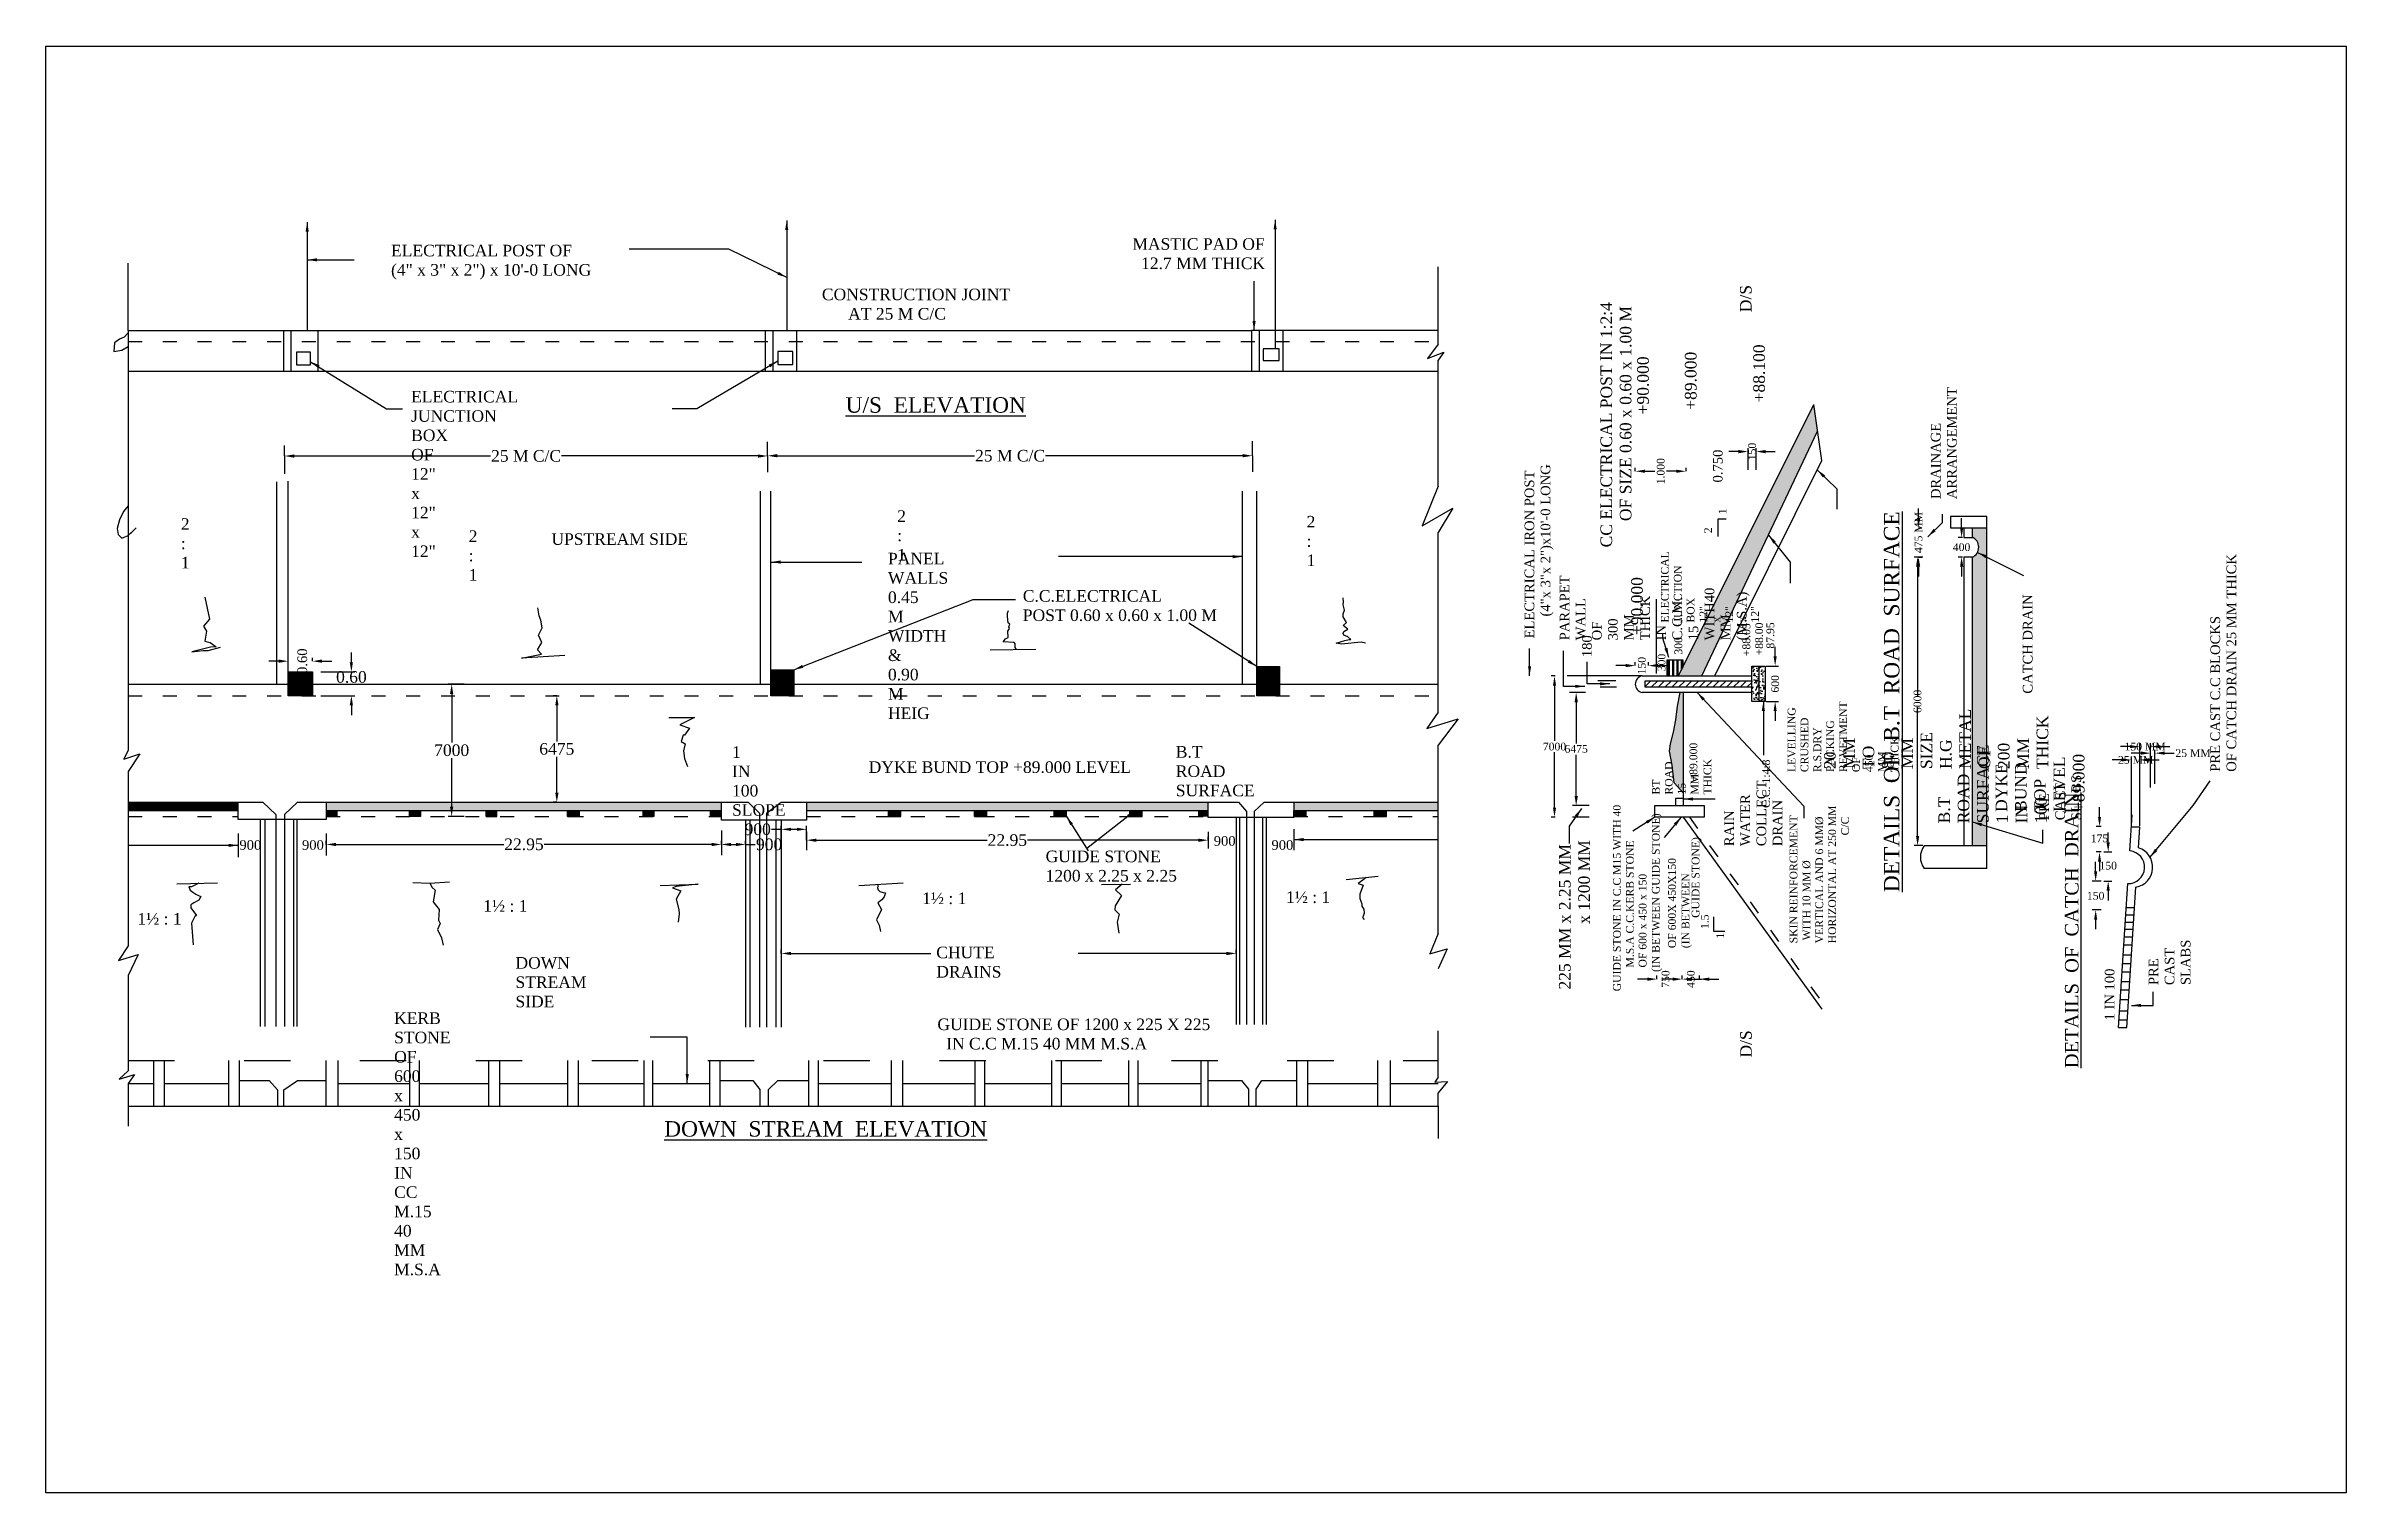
# Model space of a CAD drawing. Header units: millimetres. Extents: x 2 to 121, y 6 to 81.
import ezdxf

# ---------------------------------------------------------------- set-up
doc = ezdxf.new("R2010")
doc.units = ezdxf.units.MM
doc.header["$MEASUREMENT"] = 0
doc.linetypes.add('ACAD_ISO03W100', pattern=[30, 12, -18])
for name, color, linetype in [('DIM', 5, 'Continuous'), ('DWG.LINE', 10, 'Continuous'), ('HATCH', 2, 'Continuous'), ('RAILING', 4, 'Continuous'), ('TEXT', 7, 'Continuous')]:
    doc.layers.add(name, color=color, linetype=linetype)
doc.layers.add('DO LINE', color=3, linetype='Continuous', plot=False)
doc.layers.add('TITLE', color=7, linetype='Continuous', lineweight=30)
doc.styles.get("Standard").update_dxf_attribs({"font": 'times.ttf', "height": 0.6})
doc.dimstyles.get("Standard").update_dxf_attribs({"dimtxt": 0.6, "dimasz": 0.5, "dimexe": 0.18, "dimexo": 0.0625, "dimgap": 0.09, "dimtad": 0, "dimtih": 1, "dimtoh": 1, "dimdec": 0, "dimzin": 0, "dimdsep": 46, "dimtxsty": 'Standard', "dimcen": 0.45, "dimclrd": 5, "dimclre": 5, "dimclrt": 4, "dimadec": 0, "dimazin": 0, "dimtfac": 1, "dimtdec": 0, "dimtofl": 0, "dimtmove": 0, "dimatfit": 3, "dimfxl": 0, "dimtolj": 1, "dimtzin": 0, "dimarcsym": 0})
pattern_1 = [(360, (0, 4e-14), (1e-17, 0.05), [0.24, -0.03, 0.005, -0.03, 0.005, -0.065]), (360, (0, 4e-14), (1e-17, 0.05), [-0.34, 0.005, -0.03])]
pattern_2 = [(140, (120.83514, -121.06396), (0.0376513, 0.4303561), [0.045, -0.495]), (85, (120.83514, -121.06396), (-0.4513153, -0.0832508), [0.036, -0.396]), (190.4514, (120.8383, -121.0281), (-0.4136637, 0.3471056), [0.0382441, -0.4206853]), (136.1842, (120.71514, -121.06396), (0.0993114, 0.6403446), [0.0675, -0.7425]), (186.6356, (120.7234, -121.0106), (-0.5844707, 0.5607976), [0.0573662, -0.6310278]), (81.1842, (120.71514, -121.06396), (-0.5844712, 0.5607972), [0.054, -0.594]), (111, (120.74514, -121.00396), (0.2415713, 0.3581442), [0.045, -0.495]), (56, (120.74514, -121.00396), (-0.43509, 0.1459892), [0.036, -0.396]), (161.4514, (120.76527, -120.9741), (-0.1935183, 0.5041336), [0.0382441, -0.4206853]), (127.5, (120.83514, -121.06396), (-0.19973631, 0.00729591), [0, -0.3912, 0, -0.402, 0, -0.3975]), (97.5, (120.83514, -121.06396), (-0.23664703, 0.15784172), [0, -0.2292, 0, -0.3822, 0, -0.1515]), (57.5, (120.83514, -121.19776), (0.01353292, 0.32029346), [0, -0.15, 0, -0.468, 0, -0.621]), (47.5, (120.83514, -121.25776), (-0.060063, 0.3499117), [0, -0.195, 0, -0.3108, 0, -0.441])]

msp = doc.modelspace()

# ---------------------------------------------------------------- texts
at = {"layer": 'DIM', "color": 4, "ltscale": 100, "insert": (99.02, 47.03), "char_height": 0.6, "attachment_point": 5, "rotation": 90}
msp.add_mtext('\\A1;{\\H0.6667x;6000}', dxfattribs=at)
at = {"layer": 'RAILING', "ltscale": 100, "insert": (86.44, 49.45), "char_height": 0.4, "attachment_point": 1, "rotation": 90}
msp.add_mtext('300', dxfattribs=at)
at = {"layer": 'RAILING', "ltscale": 100, "insert": (85.57, 48.59), "char_height": 0.4, "width": 0.0128, "attachment_point": 1, "rotation": 90}
msp.add_mtext('300', dxfattribs=at)
at = {"layer": 'TEXT'}
for s, p in [('GUIDE STONE IN C.C M15 WITH 40', (83.66, 32.03)), ('        (IN BETWEEN GUIDE STONE)', (85.67, 31.82)), ('        M.S.A C.C.KERB STONE', (84.33, 32.05)), ('GUIDE STONE)', (87.73, 35.83)), ('OF 600X 450X150', (86.51, 34.26)), ('(IN BETWEEN', (87.21, 34.26)), ('        OF 600 x 450 x 150', (84.99, 32.05))]:
    msp.add_text(s, height=0.4, rotation=90, dxfattribs=at).set_placement(p)
at = {"layer": 'TEXT', "ltscale": 100, "char_height": 0.6, "attachment_point": 1}
for s, insert in [('ELECTRICAL POST OF\\P(4" x 3" x 2") x 10\'-0 LONG', (20.01, 70.66)), ('MASTIC PAD OF\\P  12.7 MM THICK', (58.38, 71)), ('CONSTRUCTION JOINT\\P      AT 25 M C/C', (42.31, 68.39)), ('GUIDE STONE\\P1200 x 2.25 x 2.25', (53.89, 39.31)), ('1½ : 1', (47.5, 37.14)), ('1½ : 1', (66.33, 37.2)), ('1½ : 1', (6.88, 36.08)), ('1½ : 1', (24.78, 36.75)), ('GUIDE STONE OF 1200 x 225 X 225\\P  IN C.C M.15 40 MM M.S.A', (48.29, 30.62))]:
    msp.add_mtext(s, dxfattribs=dict(at, insert=insert))
at = {"layer": 'TEXT', "ltscale": 100, "attachment_point": 1, "rotation": 90}
for s, insert, char_height, width in [('D/S', (89.83, 67.17), 0.6, 0.0274), ('+90.000', (84.51, 61.88), 0.6, 0.0119), ('+89.000', (86.98, 62.12), 0.6, 0.0274), ('+88.100', (90.52, 62.5), 0.6, 0.0172), ('ELECTRICAL\\PJUNCTION BOX\\P    12" x 12" x 12"', (85.74, 51.11), 0.4, 0.0194), ('PARAPET WALL OF 300 MM THICK\\P      IN C.C.M. 15 WITH40 MM (M.S.A)', (80.5, 50.19), 0.5, 0.0375), ('+90.000', (84.2, 50.46), 0.6, 0.0538), ('+88.05', (89.96, 49.37), 0.4, 0.0123), ('+88.00', (90.62, 49.41), 0.4, 0.0541), ('  87.95', (91.2, 49.46), 0.4, 2.8884), ('LEVELLING CRUSHED R.S.DRY\\PPACKING REVETMENT OF 450 MM THICK', (92.3, 43.37), 0.4, 0.016), ('20 MM TO 80 MM SIZE  H.G METAL\\P                         OF 200 MM THICK', (94.18, 43.53), 0.6, 0.0476), ('BT ROAD 15 MM\\P                  THICK', (85.28, 42.21), 0.4, 0.011), ('+89.000', (87.22, 42.89), 0.4, 0.0105), ('B.T ROAD SURFACE 1 IN 100', (100.1, 40.72), 0.6, 0.0409), ('DYKE BUND TOP LEVEL +89.000', (103.06, 41.31), 0.6, 0.00999), ('RAIN WATER\\PCOLLECT DRAIN', (89.02, 39.54), 0.5, 0.0248), ('PRE CAST\\P      SLABS', (105.32, 40.88), 0.5, 0.0343), ('PRE CAST\\P      SLABS', (110.98, 32.35), 0.5, 0.00723)]:
    msp.add_mtext(s, dxfattribs=dict(at, insert=insert, char_height=char_height, width=width))
for s, insert, char_height in [('CC ELECTRICAL POST IN 1:2:4\\P      OF SIZE 0.60 x 0.60 x 1.00 M', (82.61, 55), 0.6), ('DRAINAGE\\PARRANGEMENT', (99.71, 57.5), 0.5), ('{\\C6;0.750}', (88.43, 58.36), 0.5), ('ELECTRICAL IRON POST\\P      (4"x 3"x 2")x10\'-0 LONG', (78.68, 50.29), 0.5), ('PRE CAST C.C BLOCKS\\POF CATCH DRAIN 25 MM THICK', (114.18, 43.39), 0.5), ('CATCH DRAIN', (104.47, 47.43), 0.5), ('C.C. 1:4:8', (90.98, 41.52), 0.4), ('SKIN REINFORCEMENT\\P WITH 10 MM Ø{\\fMS Shell Dlg 2|b0|i0|c0|p0;\\P}VERTICAL AND 6 MMØ{\\fMS Shell Dlg 2|b0|i0|c0|p0;\\P}HORIZONTAL AT 250 MM\\P                                     C/C', (92.4, 34.51), 0.4), ('225 MM x 2.25 MM\\P               x 1200 MM', (80.46, 32.12), 0.6), ('1 IN 100', (108.71, 30.52), 0.5), ('D/S', (89.84, 28.6), 0.6)]:
    msp.add_mtext(s, dxfattribs=dict(at, insert=insert, char_height=char_height))
at = {"layer": 'TEXT', "ltscale": 100, "attachment_point": 1}
for s, insert, char_height, width in [('ELECTRICAL\\PJUNCTION BOX OF 12" x 12" x 12"', (21.05, 63.1), 0.6, 0.0278), ('2 : 1 ', (9.13, 56.51), 0.6, 0.0246), ('2 : 1 ', (46.21, 56.92), 0.6, 0.0246), ('2 : 1 ', (67.4, 56.63), 0.6, 0.0246), ('2 : 1 ', (24.03, 55.88), 0.6, 0.0246), ('UPSTREAM SIDE', (28.31, 55.73), 0.6, 11.8815), ('PANEL WALLS\\P0.45 M WIDTH & 0.90 M HEIG', (45.73, 54.72), 0.6, 0.0321), ('C.C.ELECTRICAL\\PPOST 0.60 x 0.60 x 1.00 M', (52.71, 52.79), 0.6, 11.0555), ('1 IN 100\\P SLOPE', (37.66, 44.71), 0.6, 0.0295), ('B.T ROAD SURFACE', (60.63, 44.72), 0.6, 0.0146), ('DYKE BUND TOP +89.000 LEVEL', (44.73, 43.93), 0.6, 19.1743), ('900', (12.16, 39.85), 0.5, 0.0553), ('900', (15.4, 39.85), 0.5, 0.0553), ('900', (62.59, 40.06), 0.5, 0.0553), ('900', (65.58, 39.85), 0.5, 0.0553), ('DOWN STREAM SIDE', (26.45, 33.8), 0.6, 0.0157), ('CHUTE DRAINS', (48.23, 34.34), 0.6, 0.0311), ('KERB STONE OF 600 x 450 x 150\\P      IN  CC M.15 40 MM M.S.A', (20.17, 30.94), 0.6, 0.022)]:
    msp.add_mtext(s, dxfattribs=dict(at, insert=insert, char_height=char_height, width=width))
at = {"layer": 'TEXT', "color": 6, "ltscale": 100, "attachment_point": 1, "rotation": 90}
for s, insert, char_height, width in [('2', (87.98, 55.73), 0.4, 0.0147), ('180', (81.66, 49.32), 0.5, 0.0208), ('1.5', (87.81, 35.25), 0.4, 0.00829)]:
    msp.add_mtext(s, dxfattribs=dict(at, insert=insert, char_height=char_height, width=width))
at = {"layer": 'TEXT', "color": 6, "ltscale": 100, "char_height": 0.4, "attachment_point": 1, "rotation": 90}
for insert in [(88.73, 56.71), (88.61, 34.75)]:
    msp.add_mtext('1', dxfattribs=dict(at, insert=insert))
at = {"layer": 'TITLE', "color": 1}
msp.add_text('%%UDETAILS  OF  B.T  ROAD  SURFACE', height=0.8, rotation=90, dxfattribs=at).set_placement((98.08, 37.16))
msp.add_text('%%UDOWN  STREAM  ELEVATION', height=0.8, dxfattribs=at).set_placement((34.15, 24.51))
at = {"layer": 'TITLE', "ltscale": 100, "insert": (43.54, 62.77), "char_height": 0.8, "attachment_point": 1}
msp.add_mtext('{\\L\\C7;U/S  ELEVATION}', dxfattribs=at)
at = {"layer": 'TITLE', "color": 1, "ltscale": 100, "insert": (106.65, 28.05), "char_height": 0.7, "width": 19.2419, "attachment_point": 1, "rotation": 90}
msp.add_mtext('{\\LDETAILS  OF  CATCH  DRAIN}', dxfattribs=at)

# ---------------------------------------------------------------- blocks, each defined once
blk = doc.blocks.new('*D2')
at = {"layer": 'Defpoints', "color": 0, "ltscale": 100}
for p in [(16.66, 39.63), (37.11, 39.63), (37.11, 39.63)]:
    blk.add_point(p, dxfattribs=at)
at = {"layer": 'DIM', "color": 5, "lineweight": -2, "ltscale": 100}
for p, q in [((16.66, 39.63), (16.66, 39.81)), ((17.16, 39.63), (25.84, 39.63)), ((36.61, 39.63), (27.94, 39.63)), ((37.11, 39.63), (37.11, 39.81))]:
    blk.add_line(p, q, dxfattribs=at)
at = {"layer": 'DIM', "color": 5, "ltscale": 100}
for points in [[(17.16, 39.71), (17.16, 39.54), (16.66, 39.63)], [(36.61, 39.71), (36.61, 39.54), (37.11, 39.63)]]:
    blk.add_solid(points, dxfattribs=at)
at = {"layer": 'DIM', "color": 4, "ltscale": 100, "insert": (26.89, 39.63), "char_height": 0.6, "attachment_point": 5}
blk.add_mtext('\\A1;22.95', dxfattribs=at)
blk = doc.blocks.new('*D3')
at = {"layer": 'Defpoints', "color": 0, "ltscale": 100}
for p in [(41.52, 39.81), (62.3, 39.85), (62.3, 39.81)]:
    blk.add_point(p, dxfattribs=at)
at = {"layer": 'DIM', "color": 5, "lineweight": -2, "ltscale": 100}
for p, q in [((41.52, 39.85), (41.52, 40.03)), ((42.02, 39.85), (50.86, 39.85)), ((61.8, 39.85), (52.96, 39.85)), ((62.3, 39.85), (62.3, 40.03))]:
    blk.add_line(p, q, dxfattribs=at)
at = {"layer": 'DIM', "color": 5, "ltscale": 100}
for points in [[(42.02, 39.93), (42.02, 39.76), (41.52, 39.85)], [(61.8, 39.93), (61.8, 39.76), (62.3, 39.85)]]:
    blk.add_solid(points, dxfattribs=at)
at = {"layer": 'DIM', "color": 4, "ltscale": 100, "insert": (51.91, 39.85), "char_height": 0.6, "attachment_point": 5}
blk.add_mtext('\\A1;22.95', dxfattribs=at)
blk = doc.blocks.new('*D4')
at = {"layer": 'Defpoints', "color": 0, "ltscale": 100}
for p in [(23.15, 47.92), (23.86, 47.92), (23.86, 41.08)]:
    blk.add_point(p, dxfattribs=at)
at = {"layer": 'DIM', "color": 5, "lineweight": -2, "ltscale": 100}
for p, q in [((23.79, 47.92), (22.97, 47.92)), ((23.15, 47.42), (23.15, 44.9)), ((23.15, 41.58), (23.15, 44.1)), ((23.79, 41.08), (22.97, 41.08))]:
    blk.add_line(p, q, dxfattribs=at)
at = {"layer": 'DIM', "color": 5, "ltscale": 100}
for points in [[(23.06, 47.42), (23.23, 47.42), (23.15, 47.92)], [(23.06, 41.58), (23.23, 41.58), (23.15, 41.08)]]:
    blk.add_solid(points, dxfattribs=at)
at = {"layer": 'DIM', "color": 4, "ltscale": 100, "insert": (23.15, 44.5), "char_height": 0.6, "attachment_point": 5}
blk.add_mtext('\\A1;7000', dxfattribs=at)
blk = doc.blocks.new('*D5')
at = {"layer": 'Defpoints', "color": 0, "ltscale": 100}
for p in [(28.59, 47.32), (28.59, 47.32), (28.59, 41.81)]:
    blk.add_point(p, dxfattribs=at)
at = {"layer": 'DIM', "color": 5, "lineweight": -2, "ltscale": 100}
for p, q in [((28.59, 47.32), (28.41, 47.32)), ((28.59, 46.82), (28.59, 44.96)), ((28.59, 42.31), (28.59, 44.17)), ((28.59, 41.81), (28.41, 41.81))]:
    blk.add_line(p, q, dxfattribs=at)
at = {"layer": 'DIM', "color": 5, "ltscale": 100}
for points in [[(28.51, 46.82), (28.68, 46.82), (28.59, 47.32)], [(28.51, 42.31), (28.68, 42.31), (28.59, 41.81)]]:
    blk.add_solid(points, dxfattribs=at)
at = {"layer": 'DIM', "color": 4, "ltscale": 100, "insert": (28.59, 44.57), "char_height": 0.6, "attachment_point": 5}
blk.add_mtext('\\A1;6475', dxfattribs=at)
blk = doc.blocks.new('*D6')
at = {"layer": 'Defpoints', "color": 0, "ltscale": 100}
for p in [(16.31, 48.56), (17.96, 48.56), (16.31, 47.32)]:
    blk.add_point(p, dxfattribs=at)
at = {"layer": 'DIM', "color": 5, "lineweight": -2, "ltscale": 100}
for p, q in [((17.96, 49.06), (17.96, 49.56)), ((16.38, 48.56), (18.14, 48.56)), ((16.38, 47.32), (18.14, 47.32)), ((17.96, 46.82), (17.96, 46.32))]:
    blk.add_line(p, q, dxfattribs=at)
at = {"layer": 'DIM', "color": 5, "ltscale": 100}
for points in [[(17.87, 49.06), (18.04, 49.06), (17.96, 48.56)], [(17.87, 46.82), (18.04, 46.82), (17.96, 47.32)]]:
    blk.add_solid(points, dxfattribs=at)
at = {"layer": 'DIM', "color": 4, "ltscale": 100, "insert": (17.96, 48.29), "char_height": 0.6, "attachment_point": 5}
blk.add_mtext('\\A1;0.60', dxfattribs=at)
blk = doc.blocks.new('*D7')
at = {"layer": 'Defpoints', "color": 0, "ltscale": 100}
for p in [(14.69, 49.1), (15.94, 49.11), (15.94, 49.1)]:
    blk.add_point(p, dxfattribs=at)
at = {"layer": 'DIM', "color": 5, "lineweight": -2, "ltscale": 100}
for p, q in [((14.19, 49.11), (13.69, 49.11)), ((14.69, 49.11), (14.69, 49.29)), ((15.94, 49.11), (15.94, 49.29)), ((16.44, 49.11), (16.94, 49.11))]:
    blk.add_line(p, q, dxfattribs=at)
at = {"layer": 'DIM', "color": 5, "ltscale": 100}
for points in [[(14.19, 49.2), (14.19, 49.03), (14.69, 49.11)], [(16.44, 49.2), (16.44, 49.03), (15.94, 49.11)]]:
    blk.add_solid(points, dxfattribs=at)
at = {"layer": 'DIM', "color": 4, "ltscale": 100, "insert": (15.42, 49.11), "char_height": 0.6, "attachment_point": 5, "rotation": 90}
blk.add_mtext('\\A1;{\\H0.8333x;0.60}', dxfattribs=at)
blk = doc.blocks.new('*D8')
at = {"layer": 'Defpoints', "color": 0, "ltscale": 100}
for p in [(14.5, 59.78), (39.5, 59.78), (39.5, 59.73)]:
    blk.add_point(p, dxfattribs=at)
at = {"layer": 'DIM', "color": 5, "lineweight": -2, "ltscale": 100}
for p, q in [((14.5, 59.73), (14.5, 59.55)), ((15, 59.73), (25.16, 59.73)), ((39, 59.73), (28.84, 59.73)), ((39.5, 59.73), (39.5, 59.55))]:
    blk.add_line(p, q, dxfattribs=at)
at = {"layer": 'DIM', "color": 5, "ltscale": 100}
for points in [[(15, 59.81), (15, 59.64), (14.5, 59.73)], [(39, 59.81), (39, 59.64), (39.5, 59.73)]]:
    blk.add_solid(points, dxfattribs=at)
at = {"layer": 'DIM', "color": 4, "ltscale": 100, "insert": (27, 59.73), "char_height": 0.6, "attachment_point": 5}
blk.add_mtext('\\A1;25 M C/C', dxfattribs=at)
blk = doc.blocks.new('*D9')
at = {"layer": 'Defpoints', "color": 0, "ltscale": 100}
for p in [(39.5, 59.73), (64.59, 59.74), (64.59, 59.73)]:
    blk.add_point(p, dxfattribs=at)
at = {"layer": 'DIM', "color": 5, "lineweight": -2, "ltscale": 100}
for p, q in [((39.5, 59.74), (39.5, 59.92)), ((40, 59.74), (50.21, 59.74)), ((64.09, 59.74), (53.89, 59.74)), ((64.59, 59.74), (64.59, 59.92))]:
    blk.add_line(p, q, dxfattribs=at)
at = {"layer": 'DIM', "color": 5, "ltscale": 100}
for points in [[(40, 59.83), (40, 59.66), (39.5, 59.74)], [(64.09, 59.83), (64.09, 59.66), (64.59, 59.74)]]:
    blk.add_solid(points, dxfattribs=at)
at = {"layer": 'DIM', "color": 4, "ltscale": 100, "insert": (52.05, 59.74), "char_height": 0.6, "attachment_point": 5}
blk.add_mtext('\\A1;25 M C/C', dxfattribs=at)
blk = doc.blocks.new('*D10')
at = {"layer": 'Defpoints', "color": 0, "ltscale": 100}
for p in [(108.24, 37.73), (108.59, 37.73), (108.59, 36.24)]:
    blk.add_point(p, dxfattribs=at)
at = {"layer": 'DIM', "color": 5, "lineweight": -2, "ltscale": 100}
for p, q in [((108.24, 38.23), (108.24, 38.73)), ((108.53, 37.73), (108.06, 37.73)), ((108.53, 36.24), (108.06, 36.24)), ((108.24, 35.74), (108.24, 35.24))]:
    blk.add_line(p, q, dxfattribs=at)
at = {"layer": 'DIM', "color": 5, "ltscale": 100}
for points in [[(108.16, 38.23), (108.32, 38.23), (108.24, 37.73)], [(108.16, 35.74), (108.32, 35.74), (108.24, 36.24)]]:
    blk.add_solid(points, dxfattribs=at)
at = {"layer": 'DIM', "color": 4, "ltscale": 100, "insert": (108.24, 36.97), "char_height": 0.6, "attachment_point": 5}
blk.add_mtext('\\A1;{\\H0.6667x;150}', dxfattribs=at)
blk = doc.blocks.new('*D11')
at = {"layer": 'Defpoints', "color": 0, "ltscale": 100}
for p in [(108.59, 39.24), (108.89, 39.24), (108.59, 37.73)]:
    blk.add_point(p, dxfattribs=at)
at = {"layer": 'DIM', "color": 5, "lineweight": -2, "ltscale": 100}
for p, q in [((108.89, 39.74), (108.89, 40.24)), ((108.66, 39.24), (109.07, 39.24)), ((108.66, 37.73), (109.07, 37.73)), ((108.89, 37.23), (108.89, 36.73))]:
    blk.add_line(p, q, dxfattribs=at)
at = {"layer": 'DIM', "color": 5, "ltscale": 100}
for points in [[(108.8, 39.74), (108.97, 39.74), (108.89, 39.24)], [(108.8, 37.23), (108.97, 37.23), (108.89, 37.73)]]:
    blk.add_solid(points, dxfattribs=at)
at = {"layer": 'DIM', "color": 4, "ltscale": 100, "insert": (108.89, 38.53), "char_height": 0.6, "attachment_point": 5}
blk.add_mtext('\\A1;{\\H0.6667x;150}', dxfattribs=at)
blk = doc.blocks.new('*D12')
at = {"layer": 'Defpoints', "color": 0, "ltscale": 100}
for p in [(108.44, 40.55), (108.59, 40.55), (108.59, 39.24)]:
    blk.add_point(p, dxfattribs=at)
at = {"layer": 'DIM', "color": 5, "lineweight": -2, "ltscale": 100}
for p, q in [((108.53, 40.55), (108.26, 40.55)), ((108.44, 41.05), (108.44, 41.55)), ((108.53, 39.24), (108.26, 39.24)), ((108.44, 38.74), (108.44, 38.24))]:
    blk.add_line(p, q, dxfattribs=at)
at = {"layer": 'DIM', "color": 5, "ltscale": 100}
for points in [[(108.36, 41.05), (108.52, 41.05), (108.44, 40.55)], [(108.36, 38.74), (108.52, 38.74), (108.44, 39.24)]]:
    blk.add_solid(points, dxfattribs=at)
at = {"layer": 'DIM', "color": 4, "ltscale": 100, "insert": (108.44, 39.94), "char_height": 0.6, "attachment_point": 5}
blk.add_mtext('\\A1;{\\H0.6667x;175}', dxfattribs=at)
blk = doc.blocks.new('*D13')
at = {"layer": 'Defpoints', "color": 0, "ltscale": 100}
for p in [(110.52, 44), (110.09, 40.53), (110.52, 40.53)]:
    blk.add_point(p, dxfattribs=at)
at = {"layer": 'DIM', "color": 5, "lineweight": -2, "ltscale": 100}
for p, q in [((110.09, 40.59), (110.09, 44.18)), ((110.52, 40.59), (110.52, 44.18)), ((109.59, 44), (109.09, 44)), ((111.02, 44), (111.52, 44))]:
    blk.add_line(p, q, dxfattribs=at)
at = {"layer": 'DIM', "color": 5, "ltscale": 100}
for points in [[(109.59, 44.09), (109.59, 43.92), (110.09, 44)], [(111.02, 44.09), (111.02, 43.92), (110.52, 44)]]:
    blk.add_solid(points, dxfattribs=at)
at = {"layer": 'DIM', "color": 4, "ltscale": 100, "insert": (110.31, 44), "char_height": 0.6, "attachment_point": 5}
blk.add_mtext('\\A1;{\\H0.6667x;25 MM}', dxfattribs=at)
blk = doc.blocks.new('*D14')
at = {"layer": 'Defpoints', "color": 0, "ltscale": 100}
for p in [(111.08, 44.69), (110.52, 42.52), (111.08, 42.52)]:
    blk.add_point(p, dxfattribs=at)
at = {"layer": 'DIM', "color": 5, "lineweight": -2, "ltscale": 100}
for p, q in [((110.02, 44.69), (109.52, 44.69)), ((110.52, 42.58), (110.52, 44.87)), ((111.08, 42.58), (111.08, 44.87)), ((111.58, 44.69), (112.08, 44.69))]:
    blk.add_line(p, q, dxfattribs=at)
at = {"layer": 'DIM', "color": 5, "ltscale": 100}
for points in [[(110.02, 44.77), (110.02, 44.61), (110.52, 44.69)], [(111.58, 44.77), (111.58, 44.61), (111.08, 44.69)]]:
    blk.add_solid(points, dxfattribs=at)
at = {"layer": 'DIM', "color": 4, "ltscale": 100, "insert": (110.8, 44.69), "char_height": 0.6, "attachment_point": 5}
blk.add_mtext('\\A1;{\\H0.6667x;150 MM}', dxfattribs=at)
blk = doc.blocks.new('*D15')
at = {"layer": 'Defpoints', "color": 0, "ltscale": 100}
for p in [(111.31, 44.35), (111.08, 42.71), (111.31, 42.71)]:
    blk.add_point(p, dxfattribs=at)
at = {"layer": 'DIM', "color": 5, "lineweight": -2, "ltscale": 100}
for p, q in [((110.58, 44.35), (110.08, 44.35)), ((111.08, 42.77), (111.08, 44.53)), ((111.31, 42.77), (111.31, 44.53)), ((111.81, 44.35), (112.31, 44.35))]:
    blk.add_line(p, q, dxfattribs=at)
at = {"layer": 'DIM', "color": 5, "ltscale": 100}
for points in [[(110.58, 44.44), (110.58, 44.27), (111.08, 44.35)], [(111.81, 44.44), (111.81, 44.27), (111.31, 44.35)]]:
    blk.add_solid(points, dxfattribs=at)
at = {"layer": 'DIM', "color": 4, "ltscale": 100, "insert": (113.28, 44.35), "char_height": 0.6, "attachment_point": 5}
blk.add_mtext('\\A1;{\\H0.6667x;25 MM}', dxfattribs=at)
blk = doc.blocks.new('*D16')
at = {"layer": 'Defpoints', "color": 0, "ltscale": 100}
for p in [(99.02, 56.02), (99.07, 56.02), (99.02, 54.5)]:
    blk.add_point(p, dxfattribs=at)
at = {"layer": 'DIM', "color": 5, "lineweight": -2, "ltscale": 100}
for p, q in [((99.07, 56.52), (99.07, 57.02)), ((99.07, 56.02), (99.25, 56.02)), ((99.07, 54.5), (99.25, 54.5)), ((99.07, 54), (99.07, 53.5))]:
    blk.add_line(p, q, dxfattribs=at)
at = {"layer": 'DIM', "color": 5, "ltscale": 100}
for points in [[(98.99, 56.52), (99.16, 56.52), (99.07, 56.02)], [(98.99, 54), (99.16, 54), (99.07, 54.5)]]:
    blk.add_solid(points, dxfattribs=at)
at = {"layer": 'DIM', "color": 4, "ltscale": 100, "insert": (99.07, 55.77), "char_height": 0.6, "attachment_point": 5, "rotation": 90}
blk.add_mtext('\\A1;{\\H0.6667x;475 MM}', dxfattribs=at)
blk = doc.blocks.new('*D17')
at = {"layer": 'Defpoints', "color": 0, "ltscale": 100}
for p in [(101.3, 55.52), (101.41, 55.52), (101.41, 54.5)]:
    blk.add_point(p, dxfattribs=at)
at = {"layer": 'DIM', "color": 5, "lineweight": -2, "ltscale": 100}
for p, q in [((101.3, 56.02), (101.3, 56.52)), ((101.35, 55.52), (101.12, 55.52)), ((101.35, 54.5), (101.12, 54.5)), ((101.3, 54), (101.3, 53.5))]:
    blk.add_line(p, q, dxfattribs=at)
at = {"layer": 'DIM', "color": 5, "ltscale": 100}
for points in [[(101.22, 56.02), (101.39, 56.02), (101.3, 55.52)], [(101.22, 54), (101.39, 54), (101.3, 54.5)]]:
    blk.add_solid(points, dxfattribs=at)
at = {"layer": 'DIM', "color": 4, "ltscale": 100, "insert": (101.3, 55.01), "char_height": 0.6, "attachment_point": 5}
blk.add_mtext('\\A1;{\\H0.6667x;400}', dxfattribs=at)
blk = doc.blocks.new('*D18')
at = {"layer": 'Defpoints', "color": 0, "ltscale": 100}
for p in [(91.13, 48.86), (91.65, 48.86), (91.13, 47.03)]:
    blk.add_point(p, dxfattribs=at)
at = {"layer": 'DIM', "color": 5, "lineweight": -2, "ltscale": 100}
for p, q in [((91.19, 48.86), (91.83, 48.86)), ((91.65, 49.36), (91.65, 49.86)), ((91.19, 47.03), (91.83, 47.03)), ((91.65, 46.53), (91.65, 46.03))]:
    blk.add_line(p, q, dxfattribs=at)
at = {"layer": 'DIM', "color": 5, "ltscale": 100}
for points in [[(91.57, 49.36), (91.73, 49.36), (91.65, 48.86)], [(91.57, 46.53), (91.73, 46.53), (91.65, 47.03)]]:
    blk.add_solid(points, dxfattribs=at)
at = {"layer": 'DIM', "color": 4, "ltscale": 100, "insert": (91.65, 47.94), "char_height": 0.6, "attachment_point": 5, "rotation": 90}
blk.add_mtext('\\A1;{\\H0.6667x;600}', dxfattribs=at)
blk = doc.blocks.new('*D19')
at = {"layer": 'Defpoints', "color": 0, "ltscale": 100}
for p in [(90.25, 59.96), (90.25, 58.96), (90.66, 58.96)]:
    blk.add_point(p, dxfattribs=at)
at = {"layer": 'DIM', "color": 5, "lineweight": -2, "ltscale": 100}
for p, q in [((89.75, 59.96), (89.25, 59.96)), ((90.25, 59.02), (90.25, 60.14)), ((90.66, 59.02), (90.66, 60.14)), ((91.16, 59.96), (91.66, 59.96))]:
    blk.add_line(p, q, dxfattribs=at)
at = {"layer": 'DIM', "color": 5, "ltscale": 100}
for points in [[(89.75, 60.04), (89.75, 59.87), (90.25, 59.96)], [(91.16, 60.04), (91.16, 59.87), (90.66, 59.96)]]:
    blk.add_solid(points, dxfattribs=at)
at = {"layer": 'DIM', "color": 4, "ltscale": 100, "insert": (90.46, 59.96), "char_height": 0.6, "attachment_point": 5, "rotation": 90}
blk.add_mtext('\\A1;{\\H0.6667x;150}', dxfattribs=at)
blk = doc.blocks.new('*D20')
at = {"layer": 'Defpoints', "color": 0, "ltscale": 100}
for p in [(84.41, 58.94), (84.41, 58.94), (87.04, 58.94)]:
    blk.add_point(p, dxfattribs=at)
at = {"layer": 'DIM', "color": 5, "lineweight": -2, "ltscale": 100}
for p, q in [((84.41, 58.94), (84.41, 59.12)), ((84.91, 58.94), (85.43, 58.94)), ((86.54, 58.94), (86.02, 58.94)), ((87.04, 58.94), (87.04, 59.12))]:
    blk.add_line(p, q, dxfattribs=at)
at = {"layer": 'DIM', "color": 5, "ltscale": 100}
for points in [[(84.91, 59.02), (84.91, 58.86), (84.41, 58.94)], [(86.54, 59.02), (86.54, 58.86), (87.04, 58.94)]]:
    blk.add_solid(points, dxfattribs=at)
at = {"layer": 'DIM', "color": 4, "ltscale": 100, "insert": (85.73, 58.94), "char_height": 0.6, "attachment_point": 5, "rotation": 90}
blk.add_mtext('\\A1;{\\H0.6667x;1.000}', dxfattribs=at)
blk = doc.blocks.new('*D21')
at = {"layer": 'Defpoints', "color": 0, "ltscale": 100}
for p in [(80.23, 48.35), (80.33, 48.35), (80.33, 41.04)]:
    blk.add_point(p, dxfattribs=at)
at = {"layer": 'DIM', "color": 5, "lineweight": -2, "ltscale": 100}
for p, q in [((80.27, 48.35), (80.05, 48.35)), ((80.23, 47.85), (80.23, 44.99)), ((80.23, 41.54), (80.23, 44.4)), ((80.27, 41.04), (80.05, 41.04))]:
    blk.add_line(p, q, dxfattribs=at)
at = {"layer": 'DIM', "color": 5, "ltscale": 100}
for points in [[(80.15, 47.85), (80.31, 47.85), (80.23, 48.35)], [(80.15, 41.54), (80.31, 41.54), (80.23, 41.04)]]:
    blk.add_solid(points, dxfattribs=at)
at = {"layer": 'DIM', "color": 4, "ltscale": 100, "insert": (80.23, 44.69), "char_height": 0.6, "attachment_point": 5}
blk.add_mtext('\\A1;{\\H0.6667x;7000}', dxfattribs=at)
blk = doc.blocks.new('*D22')
at = {"layer": 'Defpoints', "color": 0, "ltscale": 100}
for p in [(86.84, 32.66), (86.84, 32.66), (87.74, 32.66)]:
    blk.add_point(p, dxfattribs=at)
at = {"layer": 'DIM', "color": 5, "lineweight": -2, "ltscale": 100}
for p, q in [((86.34, 32.66), (85.84, 32.66)), ((86.84, 32.66), (86.84, 32.84)), ((87.74, 32.66), (87.74, 32.84)), ((88.24, 32.66), (88.74, 32.66))]:
    blk.add_line(p, q, dxfattribs=at)
at = {"layer": 'DIM', "color": 5, "ltscale": 100}
for points in [[(86.34, 32.74), (86.34, 32.57), (86.84, 32.66)], [(88.24, 32.74), (88.24, 32.57), (87.74, 32.66)]]:
    blk.add_solid(points, dxfattribs=at)
at = {"layer": 'DIM', "color": 4, "ltscale": 100, "insert": (87.29, 32.66), "char_height": 0.6, "attachment_point": 5, "rotation": 90}
blk.add_mtext('\\A1;{\\H0.6667x;450}', dxfattribs=at)
blk = doc.blocks.new('*D23')
at = {"layer": 'Defpoints', "color": 0, "ltscale": 100}
for p in [(85.53, 32.66), (85.53, 32.66), (86.84, 32.66)]:
    blk.add_point(p, dxfattribs=at)
at = {"layer": 'DIM', "color": 5, "lineweight": -2, "ltscale": 100}
for p, q in [((85.03, 32.66), (84.53, 32.66)), ((85.53, 32.66), (85.53, 32.84)), ((86.84, 32.66), (86.84, 32.84)), ((87.34, 32.66), (87.84, 32.66))]:
    blk.add_line(p, q, dxfattribs=at)
at = {"layer": 'DIM', "color": 5, "ltscale": 100}
for points in [[(85.03, 32.74), (85.03, 32.57), (85.53, 32.66)], [(87.34, 32.74), (87.34, 32.57), (86.84, 32.66)]]:
    blk.add_solid(points, dxfattribs=at)
at = {"layer": 'DIM', "color": 4, "ltscale": 100, "insert": (85.98, 32.66), "char_height": 0.6, "attachment_point": 5, "rotation": 90}
blk.add_mtext('\\A1;{\\H0.6667x;750}', dxfattribs=at)
blk = doc.blocks.new('*D24')
at = {"layer": 'Defpoints', "color": 0, "ltscale": 100}
for p in [(81.35, 47.49), (81.35, 47.49), (81.35, 41.64)]:
    blk.add_point(p, dxfattribs=at)
at = {"layer": 'DIM', "color": 5, "lineweight": -2, "ltscale": 100}
for p, q in [((81.35, 47.49), (81.17, 47.49)), ((81.35, 46.99), (81.35, 44.86)), ((81.35, 42.14), (81.35, 44.27)), ((81.35, 41.64), (81.17, 41.64))]:
    blk.add_line(p, q, dxfattribs=at)
at = {"layer": 'DIM', "color": 5, "ltscale": 100}
for points in [[(81.27, 46.99), (81.44, 46.99), (81.35, 47.49)], [(81.27, 42.14), (81.44, 42.14), (81.35, 41.64)]]:
    blk.add_solid(points, dxfattribs=at)
at = {"layer": 'DIM', "color": 4, "ltscale": 100, "insert": (81.35, 44.57), "char_height": 0.6, "attachment_point": 5}
blk.add_mtext('\\A1;{\\H0.6667x;6475}', dxfattribs=at)
blk = doc.blocks.new('*D25')
at = {"layer": 'Defpoints', "color": 0, "ltscale": 100}
for p in [(84.41, 48.88), (84.41, 48.88), (85.09, 48.88)]:
    blk.add_point(p, dxfattribs=at)
at = {"layer": 'DIM', "color": 5, "lineweight": -2, "ltscale": 100}
for p, q in [((83.91, 48.88), (83.41, 48.88)), ((84.41, 48.88), (84.41, 49.06)), ((85.09, 48.88), (85.09, 49.06)), ((85.59, 48.88), (86.09, 48.88))]:
    blk.add_line(p, q, dxfattribs=at)
at = {"layer": 'DIM', "color": 5, "ltscale": 100}
for points in [[(83.91, 48.97), (83.91, 48.8), (84.41, 48.88)], [(85.59, 48.97), (85.59, 48.8), (85.09, 48.88)]]:
    blk.add_solid(points, dxfattribs=at)
at = {"layer": 'DIM', "color": 4, "ltscale": 100, "insert": (84.75, 48.88), "char_height": 0.6, "attachment_point": 5, "rotation": 90}
blk.add_mtext('\\A1;{\\H0.6667x;150}', dxfattribs=at)
blk = doc.blocks.new('*D26')
at = {"layer": 'Defpoints', "color": 0, "ltscale": 100}
for p in [(37.11, 39.63), (38.36, 39.63), (38.36, 39.63)]:
    blk.add_point(p, dxfattribs=at)
at = {"layer": 'DIM', "color": 5, "lineweight": -2, "ltscale": 100}
for p, q in [((37.11, 39.63), (37.11, 39.81)), ((37.61, 39.63), (37.86, 39.63)), ((38.36, 39.63), (38.36, 39.81)), ((38.36, 39.63), (38.86, 39.63))]:
    blk.add_line(p, q, dxfattribs=at)
at = {"layer": 'DIM', "color": 5, "ltscale": 100}
for points in [[(37.61, 39.71), (37.61, 39.54), (37.11, 39.63)], [(37.86, 39.71), (37.86, 39.54), (38.36, 39.63)]]:
    blk.add_solid(points, dxfattribs=at)
at = {"layer": 'DIM', "color": 4, "ltscale": 100, "insert": (39.58, 39.63), "char_height": 0.6, "attachment_point": 5}
blk.add_mtext('\\A1;900', dxfattribs=at)
blk = doc.blocks.new('*D27')
at = {"layer": 'Defpoints', "color": 0, "ltscale": 100}
for p in [(40.21, 40.41), (40.21, 39.85), (41.52, 39.85)]:
    blk.add_point(p, dxfattribs=at)
at = {"layer": 'DIM', "color": 5, "lineweight": -2, "ltscale": 100}
for p, q in [((40.21, 39.91), (40.21, 40.59)), ((41.52, 39.91), (41.52, 40.59)), ((40.21, 40.41), (39.71, 40.41)), ((41.02, 40.41), (40.71, 40.41))]:
    blk.add_line(p, q, dxfattribs=at)
at = {"layer": 'DIM', "color": 5, "ltscale": 100}
for points in [[(40.71, 40.49), (40.71, 40.33), (40.21, 40.41)], [(41.02, 40.49), (41.02, 40.33), (41.52, 40.41)]]:
    blk.add_solid(points, dxfattribs=at)
at = {"layer": 'DIM', "color": 4, "ltscale": 100, "insert": (38.99, 40.41), "char_height": 0.6, "attachment_point": 5}
blk.add_mtext('\\A1;900', dxfattribs=at)

# ---------------------------------------------------------------- dimensions: what is measured, and where the dimension line sits
at = {"layer": 'DIM', "ltscale": 100}
for p1, p2, distance, text, picture, middle in [((14.5, 59.78), (39.5, 59.78), -0.06, '25 M C/C', '*D8', (27, 59.73)), ((39.5, 59.73), (64.59, 59.73), 0.02, '25 M C/C', '*D9', (52.05, 59.74)), ((23.86, 41.08), (23.86, 47.92), 0.71, '7000', '*D4', (23.15, 44.5)), ((80.33, 41.04), (80.33, 48.35), 0.1, '{\\H0.6667x;7000}', '*D21', (80.23, 44.69)), ((28.59, 41.81), (28.59, 47.32), 0, '6475', '*D5', (28.59, 44.57)), ((81.35, 41.64), (81.35, 47.49), 0, '{\\H0.6667x;6475}', '*D24', (81.35, 44.57)), ((16.66, 39.63), (37.11, 39.63), 0, '22.95', '*D2', (26.89, 39.63)), ((37.11, 39.63), (38.36, 39.63), 0, '900', '*D26', (39.58, 39.63)), ((41.52, 39.81), (62.3, 39.81), 0.03, '22.95', '*D3', (51.91, 39.85))]:
    dim = msp.add_aligned_dim(p1=p1, p2=p2, distance=distance, text=text, dimstyle='Standard', dxfattribs=at)
    dim.commit()
    dim.dimension.update_dxf_attribs({"geometry": picture, "text_midpoint": middle})
for p1, p2, distance, text, picture, middle in [((87.04, 58.94), (84.41, 58.94), 0, '{\\H0.6667x;1.000}', '*D20', (85.73, 58.94)), ((85.09, 48.88), (84.41, 48.88), -0.01, '{\\H0.6667x;150}', '*D25', (84.75, 48.88)), ((87.74, 32.66), (86.84, 32.66), 0, '{\\H0.6667x;450}', '*D22', (87.29, 32.66))]:
    dim = msp.add_aligned_dim(p1=p1, p2=p2, distance=distance, text=text, dimstyle='Standard', dxfattribs=at)
    dim.commit()
    dim.dimension.update_dxf_attribs({"geometry": picture, "text_midpoint": middle, "text_rotation": 90})
for base, p1, p2, angle, text, picture, middle in [((90.25, 59.96), (90.66, 58.96), (90.25, 58.96), 180, '{\\H0.6667x;150}', '*D19', (90.46, 59.96)), ((99.07, 56.02), (99.02, 54.5), (99.02, 56.02), 90, '{\\H0.6667x;475 MM}', '*D16', (99.07, 55.77)), ((15.94, 49.11), (14.69, 49.1), (15.94, 49.1), 0, '{\\H0.8333x;0.60}', '*D7', (15.42, 49.11)), ((91.65, 48.86), (91.13, 47.03), (91.13, 48.86), 90, '{\\H0.6667x;600}', '*D18', (91.65, 47.94)), ((85.53, 32.66), (86.84, 32.66), (85.53, 32.66), 180, '{\\H0.6667x;750}', '*D23', (85.98, 32.66))]:
    dim = msp.add_linear_dim(base=base, p1=p1, p2=p2, angle=angle, text=text, dimstyle='Standard', dxfattribs=at)
    dim.commit()
    dim.dimension.update_dxf_attribs({"geometry": picture, "text_midpoint": middle, "dimtype": 161, "text_rotation": 90})
for base, p1, p2, angle, text, picture, middle in [((101.3, 55.52), (101.41, 54.5), (101.41, 55.52), 90, '{\\H0.6667x;400}', '*D17', (101.3, 55.01)), ((17.96, 48.56), (16.31, 47.32), (16.31, 48.56), 90, '0.60', '*D6', (17.96, 48.29)), ((111.08, 44.69), (110.52, 42.52), (111.08, 42.52), 0, '{\\H0.6667x;150 MM}', '*D14', (110.8, 44.69)), ((111.31, 44.35), (111.08, 42.71), (111.31, 42.71), 0, '{\\H0.6667x;25 MM}', '*D15', (113.28, 44.35)), ((110.52, 44), (110.09, 40.53), (110.52, 40.53), 0, '{\\H0.6667x;25 MM}', '*D13', (110.31, 44)), ((40.21, 40.41), (41.52, 39.85), (40.21, 39.85), 180, '900', '*D27', (38.99, 40.41)), ((108.44, 40.55), (108.59, 39.24), (108.59, 40.55), 90, '{\\H0.6667x;175}', '*D12', (108.44, 39.94)), ((108.89, 39.24), (108.59, 37.73), (108.59, 39.24), 90, '{\\H0.6667x;150}', '*D11', (108.89, 38.53)), ((108.24, 37.73), (108.59, 36.24), (108.59, 37.73), 90, '{\\H0.6667x;150}', '*D10', (108.24, 36.97))]:
    dim = msp.add_linear_dim(base=base, p1=p1, p2=p2, angle=angle, text=text, dimstyle='Standard', dxfattribs=at)
    dim.commit()
    dim.dimension.update_dxf_attribs({"geometry": picture, "text_midpoint": middle, "dimtype": 161})

# ---------------------------------------------------------------- hatches: boundary and pattern name
at = {"layer": 'HATCH', "ltscale": 100}
h = msp.add_hatch(dxfattribs=at)
h.set_pattern_fill('GRAVEL', color=2, angle=90, style=0)
h.set_pattern_definition([(318.0128, (119.83514, -120.34396), (9.000001342, -7.999998232), [0.134536, -13.319088]), (274.9697, (119.935144, -120.43396), (-0.999991307, 12.000001052), [0.230868, -22.855925]), (222.5104, (119.955144, -120.66396), (11.000008674, 9.999990718), [0.162788, -16.116032]), (357.2737, (120.205144, -121.05396), (-20.000000295, 0.999996018), [0.210238, -20.813558]), (22.8337, (120.415144, -121.06396), (-11.999996412, -5.000009905), [0.206155, -20.409373]), (87.2737, (120.605144, -120.98396), (-0.999996018, -20.000000295), [0.210238, -20.813558]), (127.6942, (120.615144, -120.77396), (9.999990405, -13.0000073456), [0.278029, -27.524849]), (162.2553, (120.445144, -120.55396), (-21.999996231, 7.000010763), [0.262488, -25.986321]), (211.4296, (120.195144, -120.47396), (-12.999995036, -8.000008234), [0.21095, -20.884073]), (265.2364, (120.01514, -120.58396), (0.999991533, 11.000000946), [0.240832, -11.800763]), (312.3974, (119.995144, -120.823962), (10.999992082, -12.000007351), [0.311448, -30.833375]), (228.8141, (120.21514, -120.06396), (-5.999997313, -7.000002947), [0.106301, -10.523844]), (261.4692, (120.145144, -120.14396), (2.00000791, 12.999998285), [0.202237, -20.021511]), (315, (120.11514, -120.34396), (1.0000003, -2e-16), [0.141421, -1.272792]), (293.1986, (119.99514, -120.41396), (-2.000001325, 4.99999973), [0.076158, -7.539615]), (21.8014, (120.02514, -120.48396), (-3.00000027, -0.99999991), [0.107703, -5.277462]), (120.9638, (120.12514, -120.44396), (-2.00000248, 2.99999802), [0.174929, -5.656023]), (251.5651, (120.03514, -120.29396), (0.9999984, 2.00000043), [0.126491, -3.035787]), (106.3895, (120.025144, -121.06396), (-2.99999271, 10.000002198), [0.1772, -17.542845]), (160.3462, (119.975144, -120.89396), (11.000002136, -3.999995247), [0.148661, -14.717408]), (23.1986, (119.83514, -120.29396), (-4.99999973, -2.000001325), [0.152315, -7.463458]), (73.6105, (119.975144, -120.23396), (-2.99999271, -10.000002198), [0.1772, -17.542845]), (69.444, (120.64514, -121.06396), (-1.999996, -5.000001845), [0.17088, -8.373124]), (24.7751, (120.705144, -120.90396), (-11.000003422, -4.99999219), [0.143178, -14.174643]), (156.8014, (120.83514, -120.28396), (-4.99999973, 2.000001325), [0.152315, -7.463458]), (107.354, (120.695144, -120.22396), (3.999994502, -13.00000202), [0.167631, -16.595424]), (159.444, (120.83514, -120.77396), (5.000001845, -1.999996), [0.08544, -8.458564]), (191.3099, (120.83514, -120.34396), (-4.00000075, -0.99999763), [0.05099, -5.048029]), (255.9638, (120.78514, -120.35396), (0.99999806, 3.00000055), [0.206155, -3.91695]), (276.009, (120.735144, -120.55396), (-0.999999317, 9.999999751), [0.19105, -18.913923]), (33.6901, (120.21514, -120.44396), (-1.99999956, -1.00000133), [0.144222, -3.461329]), (83.1572, (120.335144, -120.36396), (2.000007998, 16.9999993655), [0.251794, -24.927563]), (150.9454, (120.36514, -120.11396), (7.000000385, -4.000000027), [0.102956, -10.192674]), (180, (120.2751, -120.064), (-1, -1), [0.06, -0.94]), (210.2564, (120.705144, -120.57396), (7.000002456, 3.999994887), [0.138924, -13.75352]), (138.0128, (120.58514, -120.64396), (-9.000001342, 7.999998232), [0.269072, -13.184552]), (90, (120.3851, -120.464), (-1, 1), [0.26, -0.74]), (55.3048, (120.385144, -120.20396), (-7.00000861, -9.99999426), [0.158114, -15.653274]), (344.0546, (120.47514, -120.07396), (4.00000013, -0.99999989), [0.145602, -7.134508]), (297.646, (120.615144, -120.11396), (10.000007713, -18.999995807), [0.237065, -23.469474]), (265.4261, (120.725144, -120.32396), (-0.999994801, -13.000000558), [0.250799, -24.829074])])
h.paths.add_polyline_path([(86.65, 48.35), (87.86, 48.35), (93.85, 61.01), (93.66, 62.39)])
h = msp.add_hatch(dxfattribs=at)
h.set_pattern_fill('AR-CONC', color=2, scale=0.06, angle=90, style=0)
h.set_pattern_definition(pattern_2)
h.paths.add_polyline_path([(101.86, 56.02), (101.86, 55.52, -0.654161), (101.86, 54.5), (101.86, 39.57), (102.6, 39.57), (102.6, 56.02)])
h.paths.add_polyline_path([(86.51, 46.08), (86.39, 45.44), (86.24, 44.84), (86.18, 44.46), (86.32, 43.73), (86.43, 42.82), (86.89, 42.3), (86.89, 47.49), (86.73, 47.49), (86.59, 46.78)])
h.paths.add_polyline_path([(85.18, 42.11), (85.18, 46.8), (86.46, 46.8), (86.46, 42.11)], flags=9)
h = msp.add_hatch(dxfattribs=at)
h.set_pattern_fill('PLAST', color=256, scale=0.2, angle=90, style=0)
h.paths.add_polyline_path([(40.85, 48.66), (39.67, 48.66), (39.67, 47.32), (40.85, 47.32)])
h.paths.add_polyline_path([(66, 48.84), (64.82, 48.84), (64.82, 47.32), (66, 47.32)])
h = msp.add_hatch(dxfattribs=at)
h.set_pattern_fill('PLAST', color=2, scale=0.9, angle=90, style=0)
h.set_pattern_definition([(90, (120.83514, -121.06396), (-0.225, 1e-17), []), (90, (120.80702, -121.06396), (-0.225, 1e-17), []), (90, (120.7789, -121.06396), (-0.225, 1e-17), [])])
h.paths.add_polyline_path([(86.65, 48.35), (86.87, 48.78), (86.87, 49.18), (86.07, 49.18), (86.07, 48.35)])
h = msp.add_hatch(dxfattribs=at)
h.set_pattern_fill('AR-CONC', color=2, scale=0.06, angle=90, style=0)
h.set_pattern_definition(pattern_2)
h.paths.add_polyline_path([(90.44, 48.86), (90.44, 47.03), (90.83, 47.03), (90.83, 48.86)])
h.paths.add_polyline_path([(90.83, 48.86), (90.83, 47.03), (91.13, 47.03), (91.13, 48.86)])
h = msp.add_hatch(dxfattribs=at)
h.set_pattern_fill('ANSI31', color=256, scale=2, angle=-1e-14, style=0)
h.paths.add_polyline_path([(90.44, 48.1), (84.92, 48.1), (84.92, 47.76), (90.44, 47.76)])
h = msp.add_hatch(dxfattribs=at)
h.set_pattern_fill('ACAD_ISO06W100', color=256, scale=0.01, style=0)
h.set_pattern_definition(pattern_1)
h.paths.add_polyline_path([(12.1, 41.81), (6.4, 41.81), (6.4, 41.39), (12.1, 41.39)])
h = msp.add_hatch(dxfattribs=at)
h.set_pattern_fill('ACAD_ISO06W100', color=256, scale=0.01, style=0)
h.set_pattern_definition(pattern_1)
h.paths.add_polyline_path([(37.11, 41.81), (16.66, 41.81), (16.66, 41.39), (37.11, 41.39)])
h = msp.add_hatch(dxfattribs=at)
h.set_pattern_fill('ACAD_ISO06W100', color=256, scale=0.01, style=0)
h.set_pattern_definition(pattern_1)
h.paths.add_polyline_path([(62.3, 41.81), (41.52, 41.81), (41.52, 41.39), (62.3, 41.39)])
h = msp.add_hatch(dxfattribs=at)
h.set_pattern_fill('ACAD_ISO06W100', color=256, scale=0.01, style=0)
h.set_pattern_definition(pattern_1)
h.paths.add_polyline_path([(74.21, 41.81), (66.74, 41.81), (66.74, 41.39), (74.21, 41.39)])

# ---------------------------------------------------------------- linework, layer by layer
at = {"layer": 'DIM', "color": 5, "ltscale": 100}
for p, q in [((99.29, 54.5), (98.84, 54.5)), ((99.02, 54), (99.02, 47.32)), ((99.02, 40.07), (99.02, 46.74)), ((99.29, 39.57), (98.84, 39.57)), ((40.21, 33.99), (40.21, 34.17)), ((40.71, 33.99), (47.95, 33.99)), ((63.25, 33.99), (55.57, 33.99)), ((63.75, 33.99), (63.75, 34.17))]:
    msp.add_line(p, q, dxfattribs=at)
at = {"layer": 'DIM', "ltscale": 100}
for points in [[(14.5, 59.73), (14.5, 60.27)], [(14.5, 59.73), (14.5, 58.81)], [(39.5, 59.73), (39.5, 60.46)], [(39.5, 59.73), (39.5, 58.89)], [(64.59, 59.74), (64.59, 60.49)], [(64.59, 59.73), (64.59, 58.91)], [(12.1, 40.19), (12.1, 38.97)], [(16.66, 40.2), (16.66, 39.05)], [(37.11, 40.35), (37.11, 39.08)], [(41.52, 40.29), (41.52, 39.34)], [(62.3, 40.28), (62.3, 39.42)], [(66.74, 40.42), (66.74, 39.33)]]:
    msp.add_lwpolyline(points, dxfattribs=at)
at = {"layer": 'DIM', "color": 5, "ltscale": 100}
for points in [[(98.94, 54), (99.11, 54), (99.02, 54.5)], [(98.94, 40.07), (99.11, 40.07), (99.02, 39.57)], [(40.71, 34.07), (40.71, 33.9), (40.21, 33.99)], [(63.25, 34.07), (63.25, 33.9), (63.75, 33.99)]]:
    msp.add_solid(points, dxfattribs=at)
at = {"layer": 'DO LINE', "linetype": 'ACAD_ISO03W100', "ltscale": 0.06}
for points in [[(6.4, 65.65), (74.21, 65.65)], [(6.4, 47.32), (74.21, 47.32)], [(6.4, 41.08), (12.1, 41.08)], [(16.66, 41.08), (37.11, 41.08)], [(41.52, 41.08), (62.3, 41.08)], [(66.74, 41.08), (74.21, 41.08)], [(87.21, 41.04), (94.09, 31.45)]]:
    msp.add_lwpolyline(points, dxfattribs=at)
at = {"layer": 'DO LINE', "linetype": 'ACAD_ISO03W100', "ltscale": 0.2}
for points in [[(74.21, 27.59), (74.21, 33.19)], [(6.4, 28.44), (74.21, 28.44)], [(74.21, 26.08), (74.21, 24.41)]]:
    msp.add_lwpolyline(points, dxfattribs=at)
at = {"layer": 'DWG.LINE', "ltscale": 0.2}
for p, q in [((12.1, 40.92), (12.1, 41.81)), ((16.66, 41.81), (16.66, 40.92)), ((37.11, 40.89), (37.11, 41.81)), ((41.52, 41.81), (41.52, 40.89)), ((62.3, 41.02), (62.3, 41.81)), ((66.74, 41.81), (66.74, 41.02)), ((16.66, 40.92), (12.1, 40.92)), ((41.52, 40.89), (37.11, 40.89)), ((66.74, 41.02), (62.3, 41.02))]:
    msp.add_line(p, q, dxfattribs=at)
at = {"layer": 'DWG.LINE', "ltscale": 100}
for p, q in [((99.36, 39.57), (102.6, 39.57)), ((102.6, 38.38), (99.36, 38.38)), ((109.86, 30.16), (110.32, 37.41)), ((109.42, 30.16), (109.86, 30.16))]:
    msp.add_line(p, q, dxfattribs=at)
at = {"layer": 'DWG.LINE', "ltscale": 0.2}
for points in [[(6.4, 66.22), (6.4, 69.7)], [(74.21, 66.22), (74.21, 69.51)], [(6.4, 66.22), (64.54, 66.22)], [(6.4, 66.22), (6.4, 64.12), (74.21, 64.12), (74.21, 64.68)], [(74.21, 65.51), (74.21, 66.22), (64.54, 66.22)], [(6.4, 64.12), (6.4, 44.51)], [(74.21, 58.17), (74.21, 64.12)], [(74.21, 46.48), (74.21, 55.77)], [(74.21, 35.02), (74.21, 44.76)], [(6.4, 43.41), (6.4, 34.38)], [(6.4, 41.81), (13.38, 41.81)], [(13.38, 41.81), (14.04, 41.18)], [(14.5, 41.17), (15.16, 41.81)], [(15.16, 41.81), (38.5, 41.81)], [(38.5, 41.81), (39.08, 41.24)], [(39.45, 41.24), (40.21, 41.81)], [(40.21, 41.81), (63.87, 41.81)], [(63.87, 41.81), (64.29, 41.34)], [(64.69, 41.34), (65.2, 41.81)], [(65.2, 41.81), (74.21, 41.81)], [(6.4, 41.39), (12.1, 41.39)], [(13.24, 40.92), (13.24, 30.21)], [(13.47, 40.92), (13.47, 30.21)], [(14.04, 41.18), (14.04, 30.21)], [(14.5, 41.17), (14.5, 30.21)], [(14.96, 40.92), (14.96, 30.21)], [(15.14, 40.92), (15.14, 30.21)], [(16.66, 41.39), (37.11, 41.39)], [(38.36, 40.89), (38.36, 30.18)], [(38.58, 40.89), (38.58, 30.18)], [(39.08, 41.24), (39.08, 30.18)], [(39.45, 41.24), (39.45, 30.18)], [(39.93, 40.89), (39.93, 30.18)], [(40.21, 40.89), (40.21, 30.18)], [(41.52, 41.39), (62.3, 41.39)], [(63.75, 41.02), (63.75, 30.31)], [(63.93, 41.02), (63.93, 30.31)], [(64.29, 41.34), (64.29, 30.31)], [(64.69, 41.34), (64.69, 30.31)], [(65.11, 41.02), (65.11, 30.31)], [(65.31, 41.02), (65.31, 30.31)], [(66.74, 41.39), (74.21, 41.39)], [(6.4, 32.84), (6.4, 27.92)], [(7.71, 28.44), (7.71, 26.08)], [(8.26, 28.44), (8.26, 26.08)], [(11.59, 28.44), (11.59, 26.08)], [(12.15, 28.44), (12.15, 26.08)], [(12.15, 27.41), (13.71, 27.41)], [(13.71, 27.41), (14.14, 26.93), (14.14, 26.08)], [(14.46, 26.08), (14.46, 26.93), (15.16, 27.41)], [(15.16, 27.41), (16.64, 27.41)], [(16.64, 28.44), (16.64, 26.08)], [(17.25, 28.44), (17.25, 26.08)], [(20.97, 28.44), (20.97, 26.08)], [(21.47, 28.44), (21.47, 26.08)], [(25.06, 28.44), (25.06, 26.08)], [(25.63, 28.44), (25.63, 26.08)], [(29.15, 28.44), (29.15, 26.08)], [(29.7, 28.44), (29.7, 26.08)], [(33.09, 28.44), (33.09, 26.08)], [(33.55, 28.44), (33.55, 26.08)], [(36.5, 28.44), (36.5, 26.08)], [(37.02, 28.44), (37.02, 26.08)], [(37.02, 27.41), (38.73, 27.41)], [(38.73, 27.41), (39.1, 26.94), (39.1, 26.08)], [(39.55, 26.08), (39.55, 26.94), (40.03, 27.41)], [(40.03, 27.41), (41.61, 27.41)], [(41.61, 28.44), (41.61, 26.08)], [(42.12, 28.44), (42.12, 26.08)], [(45.9, 28.44), (45.9, 26.08)], [(46.48, 28.44), (46.48, 26.08)], [(50.23, 28.44), (50.23, 26.08)], [(50.73, 28.44), (50.73, 26.08)], [(54.19, 28.44), (54.19, 26.08)], [(54.7, 28.44), (54.7, 26.08)], [(58.18, 28.44), (58.18, 26.08)], [(58.67, 28.44), (58.67, 26.08)], [(61.92, 28.44), (61.92, 26.08)], [(62.29, 28.44), (62.29, 26.08)], [(62.29, 27.41), (64.03, 27.41)], [(64.03, 27.41), (64.4, 26.97), (64.4, 26.08)], [(64.79, 26.08), (64.79, 26.97), (65.09, 27.41)], [(65.09, 27.41), (66.88, 27.41)], [(66.88, 28.44), (66.88, 26.08)], [(67.44, 28.44), (67.44, 26.08)], [(71.07, 28.44), (71.07, 26.08)], [(71.73, 28.44), (71.73, 26.08)], [(6.4, 27.25), (7.71, 27.25)], [(6.4, 27.25), (6.4, 25.05)], [(6.4, 26.08), (74.21, 26.08), (74.21, 26.77)], [(8.26, 27.25), (11.59, 27.25)], [(17.25, 27.25), (20.97, 27.25)], [(21.47, 27.25), (25.06, 27.25)], [(25.63, 27.25), (29.15, 27.25)], [(29.7, 27.25), (33.09, 27.25)], [(33.55, 27.25), (36.5, 27.25)], [(42.12, 27.25), (45.9, 27.25)], [(46.48, 27.25), (50.23, 27.25)], [(50.73, 27.25), (54.19, 27.25)], [(54.7, 27.25), (58.18, 27.25)], [(58.67, 27.25), (61.92, 27.25)], [(67.44, 27.25), (71.07, 27.25)], [(71.73, 27.25), (74.21, 27.25)]]:
    msp.add_lwpolyline(points, dxfattribs=at)
at = {"layer": 'DWG.LINE', "ltscale": 100}
for points in [[(6.4, 66.11), (6.19, 65.87), (5.96, 65.77), (5.7, 65.58), (5.67, 65.13), (6.08, 65.21), (6.4, 65.4)], [(14.46, 64.12), (14.46, 66.22)], [(14.84, 64.12), (14.84, 66.22)], [(16.24, 64.12), (16.24, 66.22)], [(39.38, 66.22), (39.38, 64.12)], [(39.77, 66.22), (39.77, 64.12)], [(40.99, 66.22), (40.99, 64.12)], [(64.54, 66.22), (64.54, 64.36), (64.54, 64.12)], [(64.95, 66.22), (64.95, 64.12)], [(66.17, 66.22), (66.17, 64.12)], [(74.21, 65.51), (73.65, 64.78), (74.51, 65.11), (74.21, 64.68)], [(15.12, 65.1), (15.12, 64.44), (15.85, 64.44), (15.85, 65.1), (15.12, 65.1)], [(40.03, 65.14), (40.03, 64.47), (40.8, 64.47), (40.8, 65.14), (40.03, 65.14)], [(65.15, 65.27), (65.15, 64.67), (65.98, 64.67), (65.98, 65.27), (65.15, 65.27)], [(86.65, 48.35), (93.66, 62.39)], [(94.06, 59.5), (93.66, 62.39)], [(87.86, 48.35), (93.85, 61.01)], [(14.09, 58.39), (14.09, 47.92)], [(14.69, 47.92), (14.69, 58.42)], [(88.52, 48.35), (94.06, 59.5)], [(6.4, 57.15), (6.16, 56.85), (5.95, 56.43), (5.83, 55.97), (5.89, 55.67), (6.07, 55.47), (6.4, 55.61), (6.53, 55.73), (6.59, 55.79), (6.69, 55.89), (6.82, 56.02)], [(39.13, 47.92), (39.13, 57.91)], [(39.67, 47.92), (39.67, 57.91)], [(64.08, 47.92), (64.08, 57.91)], [(64.82, 47.92), (64.82, 57.91)], [(74.21, 58.17), (73.38, 56.11), (74.96, 57.03), (74.21, 55.77)], [(88.7, 55.56), (88.7, 56.47), (89.12, 56.47)], [(102.6, 38.38), (102.6, 56.6), (100.72, 56.6), (100.72, 56.02), (102.6, 56.02)], [(101.41, 56.02), (101.41, 55.52), (101.86, 55.52), (101.86, 56.02)], [(101.86, 39.57), (101.86, 54.5), (101.41, 54.5), (101.41, 39.57)], [(85.51, 48.47), (85.51, 52.32)], [(86.07, 48.35), (86.07, 49.18), (86.87, 49.18), (86.87, 48.78)], [(91.13, 48.86), (91.13, 47.03), (90.44, 47.03), (90.44, 48.86), (91.13, 48.86)], [(90.83, 47.03), (90.83, 48.86)], [(6.4, 47.92), (14.69, 47.92)], [(15.94, 47.92), (39.67, 47.92)], [(40.85, 47.92), (64.82, 47.92)], [(66, 47.92), (74.21, 47.92)], [(84.77, 48.35), (81.84, 48.35), (80.89, 48.35)], [(83.4, 48.1), (82.47, 48.1)], [(83.44, 47.76), (82.6, 47.76)], [(84.77, 48.35), (90.44, 48.35)], [(90.44, 47.76), (84.92, 47.76), (84.92, 48.1), (90.44, 48.1)], [(74.21, 46.48), (73.63, 45.63), (75.24, 46.13), (74.21, 44.76)], [(81.84, 47.49), (81.01, 47.49)], [(90.44, 47.49), (84.77, 47.49)], [(86.89, 47.49), (86.89, 41.64), (87.97, 41.64), (87.97, 41.04), (85.43, 41.04), (85.43, 41.64), (86.89, 41.64)], [(86.89, 42.3), (86.43, 42.82), (86.32, 43.73), (86.18, 44.46), (86.24, 44.84), (86.39, 45.44), (86.51, 46.08), (86.59, 46.78), (86.73, 47.49)], [(6.4, 44.51), (6.18, 44.04), (7.01, 44.32), (6.4, 43.41)], [(86.89, 42), (86.89, 42), (86.5, 42), (86.5, 41.64)], [(17.21, 41.39), (17.21, 41.08)], [(20.95, 41.39), (20.95, 41.08)], [(21.53, 41.39), (21.53, 41.08), (20.95, 41.08)], [(24.93, 41.39), (24.93, 41.08), (25.48, 41.08), (25.48, 41.39)], [(25.01, 41.39), (25.5, 41.39), (25.5, 41.39)], [(29.14, 41.39), (29.14, 41.07), (29.77, 41.08), (29.77, 41.39)], [(33.05, 41.39), (33.05, 41.08)], [(33.61, 41.39), (33.61, 41.08), (33.05, 41.08)], [(36.54, 41.39), (36.54, 41.08)], [(45.75, 41.39), (45.75, 41.07), (46.39, 41.08), (46.39, 41.39)], [(50.21, 41.39), (50.21, 41.07), (50.84, 41.08), (50.84, 41.39)], [(54.34, 41.39), (54.34, 41.07), (54.97, 41.08), (54.97, 41.39)], [(58.25, 41.39), (58.25, 41.07), (58.88, 41.08), (58.88, 41.39)], [(66.74, 41.39), (66.74, 41.07), (67.37, 41.08), (67.37, 41.39)], [(70.9, 41.39), (70.9, 41.07), (71.53, 41.08), (71.53, 41.39)], [(82.03, 41.04), (81.17, 41.04)], [(82.02, 41.64), (81.24, 41.64)], [(86.89, 41.04), (94.06, 31.11)], [(110.01, 39.3), (110.13, 41.16)], [(110.45, 39.45), (110.52, 40.53), (110.09, 40.53)], [(109.42, 30.16), (109.9, 37.6)], [(89.05, 35.12), (88.48, 35.12), (88.48, 35.88)], [(74.21, 35.02), (73.77, 33.97), (74.68, 34.23), (74.21, 33.19)], [(6.4, 34.38), (5.91, 33.63), (6.92, 33.94), (6.4, 32.84)], [(6.4, 27.92), (5.94, 27.48), (6.74, 27.72), (6.4, 27.25)], [(74.21, 27.59), (74.04, 27.33), (74.7, 27.37), (74.21, 26.77)]]:
    msp.add_lwpolyline(points, dxfattribs=at)
for points in [[(64.82, 48.84), (66, 48.84), (66, 47.32), (64.82, 47.32)], [(14.69, 48.56), (15.94, 48.56), (15.94, 47.32), (14.69, 47.32)], [(39.67, 48.66), (40.85, 48.66), (40.85, 47.32), (39.67, 47.32)]]:
    msp.add_lwpolyline(points, close=True, dxfattribs=at)
for centre, radius, start, end in [((101.63, 55.01), 0.56, 293.6177, 66.3823), ((84.85, 47.92), 0.437, 100.4198, 259.5802), ((109.92, 38.45), 0.851, 268.8232, 83.7568), ((110.14, 38.45), 1.05, 280.2314, 72.4144)]:
    msp.add_arc(centre, radius, start, end, dxfattribs=at)
at = {"layer": 'DWG.LINE', "color": 1, "ltscale": 100}
msp.add_arc((100.18, 38.97), 1.01, 144.2588, 215.7412, dxfattribs=at)
at = {"layer": 'HATCH', "ltscale": 100}
for p, q in [((14.7, 47.32), (14.7, 48.56)), ((14.74, 47.32), (14.74, 48.56)), ((14.74, 47.32), (14.74, 48.56)), ((14.75, 47.32), (14.75, 48.56)), ((14.79, 47.32), (14.79, 48.56)), ((14.79, 47.32), (14.79, 48.56)), ((14.8, 47.32), (14.8, 48.56)), ((14.84, 47.32), (14.84, 48.56)), ((14.84, 47.32), (14.84, 48.56)), ((14.85, 47.32), (14.85, 48.56)), ((14.89, 47.32), (14.89, 48.56)), ((14.89, 47.32), (14.89, 48.56)), ((14.9, 47.32), (14.9, 48.56)), ((14.94, 47.32), (14.94, 48.56)), ((14.94, 47.32), (14.94, 48.56)), ((14.95, 47.32), (14.95, 48.56)), ((14.99, 47.32), (14.99, 48.56)), ((14.99, 47.32), (14.99, 48.56)), ((15, 47.32), (15, 48.56)), ((15.04, 47.32), (15.04, 48.56)), ((15.04, 47.32), (15.04, 48.56)), ((15.05, 47.32), (15.05, 48.56)), ((15.09, 47.32), (15.09, 48.56)), ((15.09, 47.32), (15.09, 48.56)), ((15.1, 47.32), (15.1, 48.56)), ((15.14, 47.32), (15.14, 48.56)), ((15.14, 47.32), (15.14, 48.56)), ((15.15, 47.32), (15.15, 48.56)), ((15.19, 47.32), (15.19, 48.56)), ((15.19, 47.32), (15.19, 48.56)), ((15.2, 47.32), (15.2, 48.56)), ((15.24, 47.32), (15.24, 48.56)), ((15.24, 47.32), (15.24, 48.56)), ((15.25, 47.32), (15.25, 48.56)), ((15.29, 47.32), (15.29, 48.56)), ((15.29, 47.32), (15.29, 48.56)), ((15.3, 47.32), (15.3, 48.56)), ((15.34, 47.32), (15.34, 48.56)), ((15.34, 47.32), (15.34, 48.56)), ((15.35, 47.32), (15.35, 48.56)), ((15.39, 47.32), (15.39, 48.56)), ((15.39, 47.32), (15.39, 48.56)), ((15.4, 47.32), (15.4, 48.56)), ((15.44, 47.32), (15.44, 48.56)), ((15.44, 47.32), (15.44, 48.56)), ((15.45, 47.32), (15.45, 48.56)), ((15.49, 47.32), (15.49, 48.56)), ((15.49, 47.32), (15.49, 48.56)), ((15.5, 47.32), (15.5, 48.56)), ((15.54, 47.32), (15.54, 48.56)), ((15.54, 47.32), (15.54, 48.56)), ((15.55, 47.32), (15.55, 48.56)), ((15.59, 47.32), (15.59, 48.56)), ((15.59, 47.32), (15.59, 48.56)), ((15.6, 47.32), (15.6, 48.56)), ((15.64, 47.32), (15.64, 48.56)), ((15.64, 47.32), (15.64, 48.56)), ((15.65, 47.32), (15.65, 48.56)), ((15.69, 47.32), (15.69, 48.56)), ((15.69, 47.32), (15.69, 48.56)), ((15.7, 47.32), (15.7, 48.56)), ((15.74, 47.32), (15.74, 48.56)), ((15.74, 47.32), (15.74, 48.56)), ((15.75, 47.32), (15.75, 48.56)), ((15.79, 47.32), (15.79, 48.56)), ((15.79, 47.32), (15.79, 48.56)), ((15.8, 47.32), (15.8, 48.56)), ((15.84, 47.32), (15.84, 48.56)), ((15.84, 47.32), (15.84, 48.56)), ((15.85, 47.32), (15.85, 48.56)), ((15.89, 47.32), (15.89, 48.56)), ((15.89, 47.32), (15.89, 48.56)), ((15.9, 47.32), (15.9, 48.56)), ((15.94, 47.32), (15.94, 48.56)), ((16.69, 41.08), (16.69, 41.39)), ((16.69, 41.08), (16.69, 41.39)), ((16.7, 41.08), (16.7, 41.39)), ((16.74, 41.08), (16.74, 41.39)), ((16.74, 41.08), (16.74, 41.39)), ((16.75, 41.08), (16.75, 41.39)), ((16.79, 41.08), (16.79, 41.39)), ((16.79, 41.08), (16.79, 41.39)), ((16.8, 41.08), (16.8, 41.39)), ((16.84, 41.08), (16.84, 41.39)), ((16.84, 41.08), (16.84, 41.39)), ((16.85, 41.08), (16.85, 41.39)), ((16.89, 41.08), (16.89, 41.39)), ((16.89, 41.08), (16.89, 41.39)), ((16.9, 41.08), (16.9, 41.39)), ((16.94, 41.08), (16.94, 41.39)), ((16.94, 41.08), (16.94, 41.39)), ((16.95, 41.08), (16.95, 41.39)), ((16.99, 41.08), (16.99, 41.39)), ((16.99, 41.08), (16.99, 41.39)), ((17, 41.08), (17, 41.39)), ((17.04, 41.08), (17.04, 41.39)), ((17.04, 41.08), (17.04, 41.39)), ((17.05, 41.08), (17.05, 41.39)), ((17.09, 41.08), (17.09, 41.39)), ((17.09, 41.08), (17.09, 41.39)), ((17.1, 41.08), (17.1, 41.39)), ((17.14, 41.08), (17.14, 41.39)), ((17.14, 41.08), (17.14, 41.39)), ((17.15, 41.08), (17.15, 41.39)), ((17.19, 41.08), (17.19, 41.39)), ((17.19, 41.08), (17.19, 41.39)), ((17.2, 41.08), (17.2, 41.39)), ((20.99, 41.08), (20.99, 41.39)), ((20.99, 41.08), (20.99, 41.39)), ((21, 41.08), (21, 41.39)), ((21.04, 41.08), (21.04, 41.39)), ((21.04, 41.08), (21.04, 41.39)), ((21.05, 41.08), (21.05, 41.39)), ((21.09, 41.08), (21.09, 41.39)), ((21.09, 41.08), (21.09, 41.39)), ((21.1, 41.08), (21.1, 41.39)), ((21.14, 41.08), (21.14, 41.39)), ((21.14, 41.08), (21.14, 41.39)), ((21.15, 41.08), (21.15, 41.39)), ((21.19, 41.08), (21.19, 41.39)), ((21.19, 41.08), (21.19, 41.39)), ((21.2, 41.08), (21.2, 41.39)), ((21.24, 41.08), (21.24, 41.39)), ((21.24, 41.08), (21.24, 41.39)), ((21.25, 41.08), (21.25, 41.39)), ((21.29, 41.08), (21.29, 41.39)), ((21.29, 41.08), (21.29, 41.39)), ((21.3, 41.08), (21.3, 41.39)), ((21.34, 41.08), (21.34, 41.39)), ((21.34, 41.08), (21.34, 41.39)), ((21.35, 41.08), (21.35, 41.39)), ((21.39, 41.08), (21.39, 41.39)), ((21.39, 41.08), (21.39, 41.39)), ((21.4, 41.08), (21.4, 41.39)), ((21.44, 41.08), (21.44, 41.39)), ((21.44, 41.08), (21.44, 41.39)), ((21.45, 41.08), (21.45, 41.39)), ((21.49, 41.08), (21.49, 41.39)), ((21.49, 41.08), (21.49, 41.39)), ((21.5, 41.08), (21.5, 41.39)), ((24.94, 41.08), (24.94, 41.39)), ((24.94, 41.08), (24.94, 41.39)), ((24.95, 41.08), (24.95, 41.39)), ((24.99, 41.08), (24.99, 41.39)), ((24.99, 41.08), (24.99, 41.39)), ((25, 41.08), (25, 41.39)), ((25.04, 41.08), (25.04, 41.39)), ((25.04, 41.08), (25.04, 41.39)), ((25.05, 41.08), (25.05, 41.39)), ((25.09, 41.08), (25.09, 41.39)), ((25.09, 41.08), (25.09, 41.39)), ((25.1, 41.08), (25.1, 41.39)), ((25.14, 41.08), (25.14, 41.39)), ((25.14, 41.08), (25.14, 41.39)), ((25.15, 41.08), (25.15, 41.39)), ((25.19, 41.08), (25.19, 41.39)), ((25.19, 41.08), (25.19, 41.39)), ((25.2, 41.08), (25.2, 41.39)), ((25.24, 41.08), (25.24, 41.39)), ((25.24, 41.08), (25.24, 41.39)), ((25.25, 41.08), (25.25, 41.39)), ((25.29, 41.08), (25.29, 41.39)), ((25.29, 41.08), (25.29, 41.39)), ((25.3, 41.08), (25.3, 41.39)), ((25.34, 41.08), (25.34, 41.39)), ((25.34, 41.08), (25.34, 41.39)), ((25.35, 41.08), (25.35, 41.39)), ((25.39, 41.08), (25.39, 41.39)), ((25.39, 41.08), (25.39, 41.39)), ((25.4, 41.08), (25.4, 41.39)), ((25.44, 41.08), (25.44, 41.39)), ((25.44, 41.08), (25.44, 41.39)), ((25.45, 41.08), (25.45, 41.39)), ((29.14, 41.08), (29.14, 41.39)), ((29.15, 41.08), (29.15, 41.39)), ((29.19, 41.08), (29.19, 41.39)), ((29.19, 41.08), (29.19, 41.39)), ((29.2, 41.08), (29.2, 41.39)), ((29.24, 41.08), (29.24, 41.39)), ((29.24, 41.08), (29.24, 41.39)), ((29.25, 41.08), (29.25, 41.39)), ((29.29, 41.08), (29.29, 41.39)), ((29.29, 41.08), (29.29, 41.39)), ((29.3, 41.08), (29.3, 41.39)), ((29.34, 41.08), (29.34, 41.39)), ((29.34, 41.08), (29.34, 41.39)), ((29.35, 41.08), (29.35, 41.39)), ((29.39, 41.08), (29.39, 41.39)), ((29.39, 41.08), (29.39, 41.39)), ((29.4, 41.08), (29.4, 41.39)), ((29.44, 41.08), (29.44, 41.39)), ((29.44, 41.08), (29.44, 41.39)), ((29.45, 41.08), (29.45, 41.39)), ((29.49, 41.08), (29.49, 41.39)), ((29.49, 41.08), (29.49, 41.39)), ((29.5, 41.08), (29.5, 41.39)), ((29.54, 41.08), (29.54, 41.39)), ((29.54, 41.08), (29.54, 41.39)), ((29.55, 41.08), (29.55, 41.39)), ((29.59, 41.08), (29.59, 41.39)), ((29.59, 41.08), (29.59, 41.39)), ((29.6, 41.08), (29.6, 41.39)), ((29.64, 41.08), (29.64, 41.39)), ((29.64, 41.08), (29.64, 41.39)), ((29.65, 41.08), (29.65, 41.39)), ((29.69, 41.08), (29.69, 41.39)), ((29.69, 41.08), (29.69, 41.39)), ((29.7, 41.08), (29.7, 41.39)), ((29.74, 41.08), (29.74, 41.39)), ((29.74, 41.08), (29.74, 41.39)), ((29.75, 41.08), (29.75, 41.39)), ((33.09, 41.08), (33.09, 41.39)), ((33.09, 41.08), (33.09, 41.39)), ((33.1, 41.08), (33.1, 41.39)), ((33.14, 41.08), (33.14, 41.39)), ((33.14, 41.08), (33.14, 41.39)), ((33.15, 41.08), (33.15, 41.39)), ((33.19, 41.08), (33.19, 41.39)), ((33.19, 41.08), (33.19, 41.39)), ((33.2, 41.08), (33.2, 41.39)), ((33.24, 41.08), (33.24, 41.39)), ((33.24, 41.08), (33.24, 41.39)), ((33.25, 41.08), (33.25, 41.39)), ((33.29, 41.08), (33.29, 41.39)), ((33.29, 41.08), (33.29, 41.39)), ((33.3, 41.08), (33.3, 41.39)), ((33.34, 41.08), (33.34, 41.39)), ((33.34, 41.08), (33.34, 41.39)), ((33.35, 41.08), (33.35, 41.39)), ((33.39, 41.08), (33.39, 41.39)), ((33.39, 41.08), (33.39, 41.39)), ((33.4, 41.08), (33.4, 41.39)), ((33.44, 41.08), (33.44, 41.39)), ((33.44, 41.08), (33.44, 41.39)), ((33.45, 41.08), (33.45, 41.39)), ((33.49, 41.08), (33.49, 41.39)), ((33.49, 41.08), (33.49, 41.39)), ((33.5, 41.08), (33.5, 41.39)), ((33.54, 41.08), (33.54, 41.39)), ((33.54, 41.08), (33.54, 41.39)), ((33.55, 41.08), (33.55, 41.39)), ((33.59, 41.08), (33.59, 41.39)), ((33.59, 41.08), (33.59, 41.39)), ((33.6, 41.08), (33.6, 41.39)), ((36.54, 41.08), (36.54, 41.39)), ((36.55, 41.08), (36.55, 41.39)), ((36.59, 41.08), (36.59, 41.39)), ((36.59, 41.08), (36.59, 41.39)), ((36.6, 41.08), (36.6, 41.39)), ((36.64, 41.08), (36.64, 41.39)), ((36.64, 41.08), (36.64, 41.39)), ((36.65, 41.08), (36.65, 41.39)), ((36.69, 41.08), (36.69, 41.39)), ((36.69, 41.08), (36.69, 41.39)), ((36.7, 41.08), (36.7, 41.39)), ((36.74, 41.08), (36.74, 41.39)), ((36.74, 41.08), (36.74, 41.39)), ((36.75, 41.08), (36.75, 41.39)), ((36.79, 41.08), (36.79, 41.39)), ((36.79, 41.08), (36.79, 41.39)), ((36.8, 41.08), (36.8, 41.39)), ((36.84, 41.08), (36.84, 41.39)), ((36.84, 41.08), (36.84, 41.39)), ((36.85, 41.08), (36.85, 41.39)), ((36.89, 41.08), (36.89, 41.39)), ((36.89, 41.08), (36.89, 41.39)), ((36.9, 41.08), (36.9, 41.39)), ((36.94, 41.08), (36.94, 41.39)), ((36.94, 41.08), (36.94, 41.39)), ((36.95, 41.08), (36.95, 41.39)), ((36.99, 41.08), (36.99, 41.39)), ((36.99, 41.08), (36.99, 41.39)), ((37, 41.08), (37, 41.39)), ((37.04, 41.08), (37.04, 41.39)), ((37.04, 41.08), (37.04, 41.39)), ((37.05, 41.08), (37.05, 41.39)), ((37.09, 41.08), (37.09, 41.39)), ((37.09, 41.08), (37.09, 41.39)), ((37.1, 41.08), (37.1, 41.39)), ((45.76, 41.08), (45.76, 41.39)), ((45.76, 41.08), (45.76, 41.39)), ((45.8, 41.08), (45.8, 41.39)), ((45.81, 41.08), (45.81, 41.39)), ((45.81, 41.08), (45.81, 41.39)), ((45.85, 41.08), (45.85, 41.39)), ((45.86, 41.08), (45.86, 41.39)), ((45.86, 41.08), (45.86, 41.39)), ((45.9, 41.08), (45.9, 41.39)), ((45.91, 41.08), (45.91, 41.39)), ((45.91, 41.08), (45.91, 41.39)), ((45.95, 41.08), (45.95, 41.39)), ((45.96, 41.08), (45.96, 41.39)), ((45.96, 41.08), (45.96, 41.39)), ((46, 41.08), (46, 41.39)), ((46.01, 41.08), (46.01, 41.39)), ((46.01, 41.08), (46.01, 41.39)), ((46.05, 41.08), (46.05, 41.39)), ((46.06, 41.08), (46.06, 41.39)), ((46.06, 41.08), (46.06, 41.39)), ((46.1, 41.08), (46.1, 41.39)), ((46.11, 41.08), (46.11, 41.39)), ((46.11, 41.08), (46.11, 41.39)), ((46.15, 41.08), (46.15, 41.39)), ((46.16, 41.08), (46.16, 41.39)), ((46.16, 41.08), (46.16, 41.39)), ((46.2, 41.08), (46.2, 41.39)), ((46.21, 41.08), (46.21, 41.39)), ((46.21, 41.08), (46.21, 41.39)), ((46.25, 41.08), (46.25, 41.39)), ((46.26, 41.08), (46.26, 41.39)), ((46.26, 41.08), (46.26, 41.39)), ((46.3, 41.08), (46.3, 41.39)), ((46.31, 41.08), (46.31, 41.39)), ((46.31, 41.08), (46.31, 41.39)), ((46.35, 41.08), (46.35, 41.39)), ((46.36, 41.08), (46.36, 41.39)), ((46.36, 41.08), (46.36, 41.39)), ((50.21, 41.08), (50.21, 41.39)), ((50.22, 41.08), (50.22, 41.39)), ((50.25, 41.08), (50.25, 41.39)), ((50.26, 41.08), (50.26, 41.39)), ((50.27, 41.08), (50.27, 41.39)), ((50.3, 41.08), (50.3, 41.39)), ((50.31, 41.08), (50.31, 41.39)), ((50.32, 41.08), (50.32, 41.39)), ((50.35, 41.08), (50.35, 41.39)), ((50.36, 41.08), (50.36, 41.39)), ((50.37, 41.08), (50.37, 41.39)), ((50.4, 41.08), (50.4, 41.39)), ((50.41, 41.08), (50.41, 41.39)), ((50.42, 41.08), (50.42, 41.39)), ((50.45, 41.08), (50.45, 41.39)), ((50.46, 41.08), (50.46, 41.39)), ((50.47, 41.08), (50.47, 41.39)), ((50.5, 41.08), (50.5, 41.39)), ((50.51, 41.08), (50.51, 41.39)), ((50.52, 41.08), (50.52, 41.39)), ((50.55, 41.08), (50.55, 41.39)), ((50.56, 41.08), (50.56, 41.39)), ((50.57, 41.08), (50.57, 41.39)), ((50.6, 41.08), (50.6, 41.39)), ((50.61, 41.08), (50.61, 41.39)), ((50.62, 41.08), (50.62, 41.39)), ((50.65, 41.08), (50.65, 41.39)), ((50.66, 41.08), (50.66, 41.39)), ((50.67, 41.08), (50.67, 41.39)), ((50.7, 41.08), (50.7, 41.39)), ((50.71, 41.08), (50.71, 41.39)), ((50.72, 41.08), (50.72, 41.39)), ((50.75, 41.08), (50.75, 41.39)), ((50.76, 41.08), (50.76, 41.39)), ((50.77, 41.08), (50.77, 41.39)), ((50.8, 41.08), (50.8, 41.39)), ((50.81, 41.08), (50.81, 41.39)), ((50.82, 41.08), (50.82, 41.39)), ((54.34, 41.08), (54.34, 41.39)), ((54.35, 41.08), (54.35, 41.39)), ((54.39, 41.08), (54.39, 41.39)), ((54.39, 41.08), (54.39, 41.39)), ((54.4, 41.08), (54.4, 41.39)), ((54.44, 41.08), (54.44, 41.39)), ((54.44, 41.08), (54.44, 41.39)), ((54.45, 41.08), (54.45, 41.39)), ((54.49, 41.08), (54.49, 41.39)), ((54.49, 41.08), (54.49, 41.39)), ((54.5, 41.08), (54.5, 41.39)), ((54.54, 41.08), (54.54, 41.39)), ((54.54, 41.08), (54.54, 41.39)), ((54.55, 41.08), (54.55, 41.39)), ((54.59, 41.08), (54.59, 41.39)), ((54.59, 41.08), (54.59, 41.39)), ((54.6, 41.08), (54.6, 41.39)), ((54.64, 41.08), (54.64, 41.39)), ((54.64, 41.08), (54.64, 41.39)), ((54.65, 41.08), (54.65, 41.39)), ((54.69, 41.08), (54.69, 41.39)), ((54.69, 41.08), (54.69, 41.39)), ((54.7, 41.08), (54.7, 41.39)), ((54.74, 41.08), (54.74, 41.39)), ((54.74, 41.08), (54.74, 41.39)), ((54.75, 41.08), (54.75, 41.39)), ((54.79, 41.08), (54.79, 41.39)), ((54.79, 41.08), (54.79, 41.39)), ((54.8, 41.08), (54.8, 41.39)), ((54.84, 41.08), (54.84, 41.39)), ((54.84, 41.08), (54.84, 41.39)), ((54.85, 41.08), (54.85, 41.39)), ((54.89, 41.08), (54.89, 41.39)), ((54.89, 41.08), (54.89, 41.39)), ((54.9, 41.08), (54.9, 41.39)), ((54.94, 41.08), (54.94, 41.39)), ((54.94, 41.08), (54.94, 41.39)), ((54.95, 41.08), (54.95, 41.39)), ((58.25, 41.08), (58.25, 41.39)), ((58.26, 41.08), (58.26, 41.39)), ((58.29, 41.08), (58.29, 41.39)), ((58.3, 41.08), (58.3, 41.39)), ((58.31, 41.08), (58.31, 41.39)), ((58.34, 41.08), (58.34, 41.39)), ((58.35, 41.08), (58.35, 41.39)), ((58.36, 41.08), (58.36, 41.39)), ((58.39, 41.08), (58.39, 41.39)), ((58.4, 41.08), (58.4, 41.39)), ((58.41, 41.08), (58.41, 41.39)), ((58.44, 41.08), (58.44, 41.39)), ((58.45, 41.08), (58.45, 41.39)), ((58.46, 41.08), (58.46, 41.39)), ((58.49, 41.08), (58.49, 41.39)), ((58.5, 41.08), (58.5, 41.39)), ((58.51, 41.08), (58.51, 41.39)), ((58.54, 41.08), (58.54, 41.39)), ((58.55, 41.08), (58.55, 41.39)), ((58.56, 41.08), (58.56, 41.39)), ((58.59, 41.08), (58.59, 41.39)), ((58.6, 41.08), (58.6, 41.39)), ((58.61, 41.08), (58.61, 41.39)), ((58.64, 41.08), (58.64, 41.39)), ((58.65, 41.08), (58.65, 41.39)), ((58.66, 41.08), (58.66, 41.39)), ((58.69, 41.08), (58.69, 41.39)), ((58.7, 41.08), (58.7, 41.39)), ((58.71, 41.08), (58.71, 41.39)), ((58.74, 41.08), (58.74, 41.39)), ((58.75, 41.08), (58.75, 41.39)), ((58.76, 41.08), (58.76, 41.39)), ((58.79, 41.08), (58.79, 41.39)), ((58.8, 41.08), (58.8, 41.39)), ((58.81, 41.08), (58.81, 41.39)), ((58.84, 41.08), (58.84, 41.39)), ((58.85, 41.08), (58.85, 41.39)), ((58.86, 41.08), (58.86, 41.39)), ((61.82, 41.08), (61.82, 41.39)), ((61.83, 41.08), (61.83, 41.39)), ((61.83, 41.08), (61.83, 41.39)), ((61.87, 41.08), (61.87, 41.39)), ((61.88, 41.08), (61.88, 41.39)), ((61.88, 41.08), (61.88, 41.39)), ((61.92, 41.08), (61.92, 41.39)), ((61.93, 41.08), (61.93, 41.39)), ((61.93, 41.08), (61.93, 41.39)), ((61.97, 41.08), (61.97, 41.39)), ((61.98, 41.08), (61.98, 41.39)), ((61.98, 41.08), (61.98, 41.39)), ((62.02, 41.08), (62.02, 41.39)), ((62.03, 41.08), (62.03, 41.39)), ((62.03, 41.08), (62.03, 41.39)), ((62.07, 41.08), (62.07, 41.39)), ((62.08, 41.08), (62.08, 41.39)), ((62.08, 41.08), (62.08, 41.39)), ((62.12, 41.08), (62.12, 41.39)), ((62.13, 41.08), (62.13, 41.39)), ((62.13, 41.08), (62.13, 41.39)), ((62.17, 41.08), (62.17, 41.39)), ((62.18, 41.08), (62.18, 41.39)), ((62.18, 41.08), (62.18, 41.39)), ((62.22, 41.08), (62.22, 41.39)), ((62.23, 41.08), (62.23, 41.39)), ((62.23, 41.08), (62.23, 41.39)), ((62.27, 41.08), (62.27, 41.39)), ((62.28, 41.08), (62.28, 41.39)), ((62.28, 41.08), (62.28, 41.39)), ((66.74, 41.08), (66.74, 41.39)), ((66.75, 41.08), (66.75, 41.39)), ((66.78, 41.08), (66.78, 41.39)), ((66.79, 41.08), (66.79, 41.39)), ((66.8, 41.08), (66.8, 41.39)), ((66.83, 41.08), (66.83, 41.39)), ((66.84, 41.08), (66.84, 41.39)), ((66.85, 41.08), (66.85, 41.39)), ((66.88, 41.08), (66.88, 41.39)), ((66.89, 41.08), (66.89, 41.39)), ((66.9, 41.08), (66.9, 41.39)), ((66.93, 41.08), (66.93, 41.39)), ((66.94, 41.08), (66.94, 41.39)), ((66.95, 41.08), (66.95, 41.39)), ((66.98, 41.08), (66.98, 41.39)), ((66.99, 41.08), (66.99, 41.39)), ((67, 41.08), (67, 41.39)), ((67.03, 41.08), (67.03, 41.39)), ((67.04, 41.08), (67.04, 41.39)), ((67.05, 41.08), (67.05, 41.39)), ((67.08, 41.08), (67.08, 41.39)), ((67.09, 41.08), (67.09, 41.39)), ((67.1, 41.08), (67.1, 41.39)), ((67.13, 41.08), (67.13, 41.39)), ((67.14, 41.08), (67.14, 41.39)), ((67.15, 41.08), (67.15, 41.39)), ((67.18, 41.08), (67.18, 41.39)), ((67.19, 41.08), (67.19, 41.39)), ((67.2, 41.08), (67.2, 41.39)), ((67.23, 41.08), (67.23, 41.39)), ((67.24, 41.08), (67.24, 41.39)), ((67.25, 41.08), (67.25, 41.39)), ((67.28, 41.08), (67.28, 41.39)), ((67.29, 41.08), (67.29, 41.39)), ((67.3, 41.08), (67.3, 41.39)), ((67.33, 41.08), (67.33, 41.39)), ((67.34, 41.08), (67.34, 41.39)), ((67.35, 41.08), (67.35, 41.39)), ((70.9, 41.08), (70.9, 41.39)), ((70.91, 41.08), (70.91, 41.39)), ((70.95, 41.08), (70.95, 41.39)), ((70.95, 41.08), (70.95, 41.39)), ((70.96, 41.08), (70.96, 41.39)), ((71, 41.08), (71, 41.39)), ((71, 41.08), (71, 41.39)), ((71.01, 41.08), (71.01, 41.39)), ((71.05, 41.08), (71.05, 41.39)), ((71.05, 41.08), (71.05, 41.39)), ((71.06, 41.08), (71.06, 41.39)), ((71.1, 41.08), (71.1, 41.39)), ((71.1, 41.08), (71.1, 41.39)), ((71.11, 41.08), (71.11, 41.39)), ((71.15, 41.08), (71.15, 41.39)), ((71.15, 41.08), (71.15, 41.39)), ((71.16, 41.08), (71.16, 41.39)), ((71.2, 41.08), (71.2, 41.39)), ((71.2, 41.08), (71.2, 41.39)), ((71.21, 41.08), (71.21, 41.39)), ((71.25, 41.08), (71.25, 41.39)), ((71.25, 41.08), (71.25, 41.39)), ((71.26, 41.08), (71.26, 41.39)), ((71.3, 41.08), (71.3, 41.39)), ((71.3, 41.08), (71.3, 41.39)), ((71.31, 41.08), (71.31, 41.39)), ((71.35, 41.08), (71.35, 41.39)), ((71.35, 41.08), (71.35, 41.39)), ((71.36, 41.08), (71.36, 41.39)), ((71.4, 41.08), (71.4, 41.39)), ((71.4, 41.08), (71.4, 41.39)), ((71.41, 41.08), (71.41, 41.39)), ((71.45, 41.08), (71.45, 41.39)), ((71.45, 41.08), (71.45, 41.39)), ((71.46, 41.08), (71.46, 41.39)), ((71.5, 41.08), (71.5, 41.39)), ((71.5, 41.08), (71.5, 41.39)), ((71.51, 41.08), (71.51, 41.39)), ((109.79, 35.98), (110.23, 35.98)), ((109.82, 36.36), (110.26, 36.36)), ((109.72, 34.85), (110.16, 34.85)), ((109.75, 35.25), (110.19, 35.25)), ((109.77, 35.61), (110.21, 35.61)), ((109.63, 33.47), (110.07, 33.47)), ((109.66, 33.91), (110.1, 33.91)), ((109.69, 34.44), (110.13, 34.44)), ((109.57, 32.54), (110.01, 32.54)), ((109.6, 33.03), (110.04, 33.03)), ((109.47, 31.02), (109.91, 31.02)), ((109.51, 31.6), (109.95, 31.6)), ((109.54, 32.1), (109.98, 32.1)), ((109.44, 30.56), (109.88, 30.56))]:
    msp.add_line(p, q, dxfattribs=at)
for points in [[(10.37, 52.42), (10.62, 51.29), (10.31, 50.92), (10.46, 50.66), (10.38, 50.14), (10.65, 50.07), (10.96, 49.86), (10.67, 49.83), (9.7, 49.6), (10.28, 49.66), (10.55, 49.66), (11.18, 49.83)], [(70.45, 50.05), (70.22, 50.1), (69.2, 49.99), (68.93, 50.05), (69.37, 50.19), (69.6, 50.24), (69.69, 50.23), (69.54, 50.37), (69.32, 50.45), (69.3, 50.55), (69.33, 50.64), (69.53, 50.76), (69.29, 50.95), (69.46, 51.12), (69.29, 51.4), (69.29, 51.56), (69.36, 51.75), (69.29, 52.03), (69.31, 52.19), (69.3, 52.39)], [(29, 49.41), (26.76, 49.27), (27.8, 49.48), (27.59, 49.7), (27.82, 50.08), (27.65, 50.46), (27.83, 50.83), (27.76, 51.24), (27.67, 51.46), (27.61, 51.88)], [(52.39, 49.71), (52.31, 49.82), (52.32, 50.01), (52.27, 50.08), (51.69, 50.11), (51.82, 50.27), (51.96, 50.34), (51.93, 50.66), (52.02, 50.81), (51.98, 50.89), (52.03, 51.03), (51.96, 51.1), (51.91, 51.42), (51.91, 51.59), (51.97, 51.73)], [(53.38, 49.72), (51.02, 49.69)], [(34.39, 46.19), (35.71, 46.19), (34.96, 45.82), (35.45, 45.65), (35.2, 45.29), (35.13, 45.28), (35.03, 44.95), (35.23, 44.83), (35.15, 44.48), (35.2, 44.07), (35.36, 43.67)], [(8.93, 37.59), (11.03, 37.64)], [(10.07, 37.62), (9.69, 37.43), (9.54, 37.43), (9.61, 37.27), (9.75, 37.16), (9.9, 37.06), (10.05, 36.99), (10.17, 36.93), (10.07, 36.75), (9.8, 36.6), (9.64, 36.51), (9.64, 36.35), (9.94, 35.96), (9.85, 35.9), (9.69, 35.56), (9.76, 34.44)], [(21.14, 37.66), (22.02, 37.63), (23.03, 37.7)], [(22.02, 37.63), (22.14, 37.4), (22.3, 37.27), (22.19, 36.66), (22.5, 36.27), (22.47, 35.71), (22.56, 35.54), (22.41, 35.23), (22.63, 34.8), (22.7, 34.42)], [(33.94, 37.5), (35.91, 37.57), (34.76, 37.46), (34.58, 37.38), (35.01, 37.23), (34.77, 36.8), (34.91, 36.27), (34.92, 36.03), (34.88, 35.61)], [(44.22, 37.51), (46.52, 37.65)], [(45.23, 37.57), (45.19, 37.39), (45.23, 37.28), (45.31, 37.19), (45.48, 37.15), (45.61, 37.12), (45.53, 36.92), (45.41, 36.76), (45.2, 36.6), (45.39, 36.27), (45.13, 35.73), (45.27, 35.45), (45.34, 35.13)], [(56.79, 37.56), (58.29, 37.58)], [(57.86, 37.57), (57.5, 37.28), (57.81, 36.98), (57.49, 36.45), (57.47, 36.24), (57.7, 36.02), (57.6, 35.6), (57.68, 35.04)], [(69.45, 37.82), (71.1, 37.98)], [(70.48, 37.92), (70.31, 37.78), (70.07, 37.6), (70.33, 37.52), (70.16, 37.05), (70.15, 36.83), (70.26, 36.55), (70.26, 36.43), (70.36, 36.28), (70.38, 36.07), (70.32, 35.91), (70.29, 35.85), (70.38, 35.74)]]:
    msp.add_lwpolyline(points, dxfattribs=at)
at = {"layer": 'TITLE', "ltscale": 100}
msp.add_lwpolyline([(2.15, 80.94), (121.2, 80.94), (121.2, 6.07), (2.15, 6.07)], close=True, dxfattribs=at)

msp.set_redraw_order([(e.dxf.handle, doc.entitydb.next_handle()) for e in msp.query("TEXT MTEXT ATTDEF DIMENSION ARC_DIMENSION")])  # texts and dimensions are drawn at this point

# ---------------------------------------------------------------- leaders
at = {"layer": 'DIM', "ltscale": 100}
for points in [[(15.67, 71.83), (15.67, 66.22)], [(40.49, 71.92), (40.49, 66.22)], [(65.77, 71.95), (65.77, 65.27)], [(40.49, 68.97), (37.49, 70.43), (32.33, 70.43)], [(15.67, 69.88), (18.11, 69.88)], [(64.68, 66.22), (64.68, 68.78)], [(15.85, 64.61), (19.78, 62.17), (20.6, 62.17)], [(40.03, 64.64), (35.83, 62.17), (34.56, 62.17)], [(93.82, 59.02), (94.84, 58.03), (94.84, 56.98)], [(99.55, 55.55), (100.31, 56.29), (100.31, 56.72)], [(91.31, 55.64), (92.43, 54.24), (92.43, 53.15)], [(39.67, 54.24), (44.38, 54.24)], [(64.08, 54.52), (54.56, 54.52)], [(102.13, 54.74), (104.5, 53.55)], [(40.85, 48.66), (50.14, 52.3), (52.33, 52.3)], [(64.82, 48.84), (61.3, 51.08)], [(86.15, 49.3), (85.83, 50.3), (85.83, 50.53)], [(78.94, 48.35), (78.94, 49.76)], [(81.8, 47.81), (80.7, 47.81), (80.7, 49.65)], [(83.09, 47.94), (81.92, 47.94), (81.92, 49.08)], [(87.61, 47.49), (93.14, 41.61), (93.14, 40.98)], [(91.04, 47.03), (91.04, 44.25)], [(111.05, 38.96), (113.29, 41.64), (114.17, 42.92)], [(86.89, 41.98), (88.55, 41.98)], [(54.97, 41.08), (56.1, 39.3)], [(58.54, 41.39), (56.02, 39.42)], [(81.63, 41.49), (80.99, 40.57), (80.99, 39.68)], [(85.43, 41.04), (84.28, 40.32)], [(86.79, 41.04), (85.91, 39.98)], [(101.86, 40.79), (105.5, 39.7), (105.5, 40.38)], [(12.1, 39.58), (6.4, 39.58)], [(66.74, 39.88), (74.21, 39.88)], [(110.09, 31.3), (111.22, 31.3), (111.22, 32.01)], [(35.34, 27.25), (35.34, 29.65), (33.43, 29.65)]]:
    msp.add_leader(points, dimstyle='Standard', override={"dimgap": 0.09, "dimtad": 0}, dxfattribs=at)

doc.saveas('drawing.dxf')
